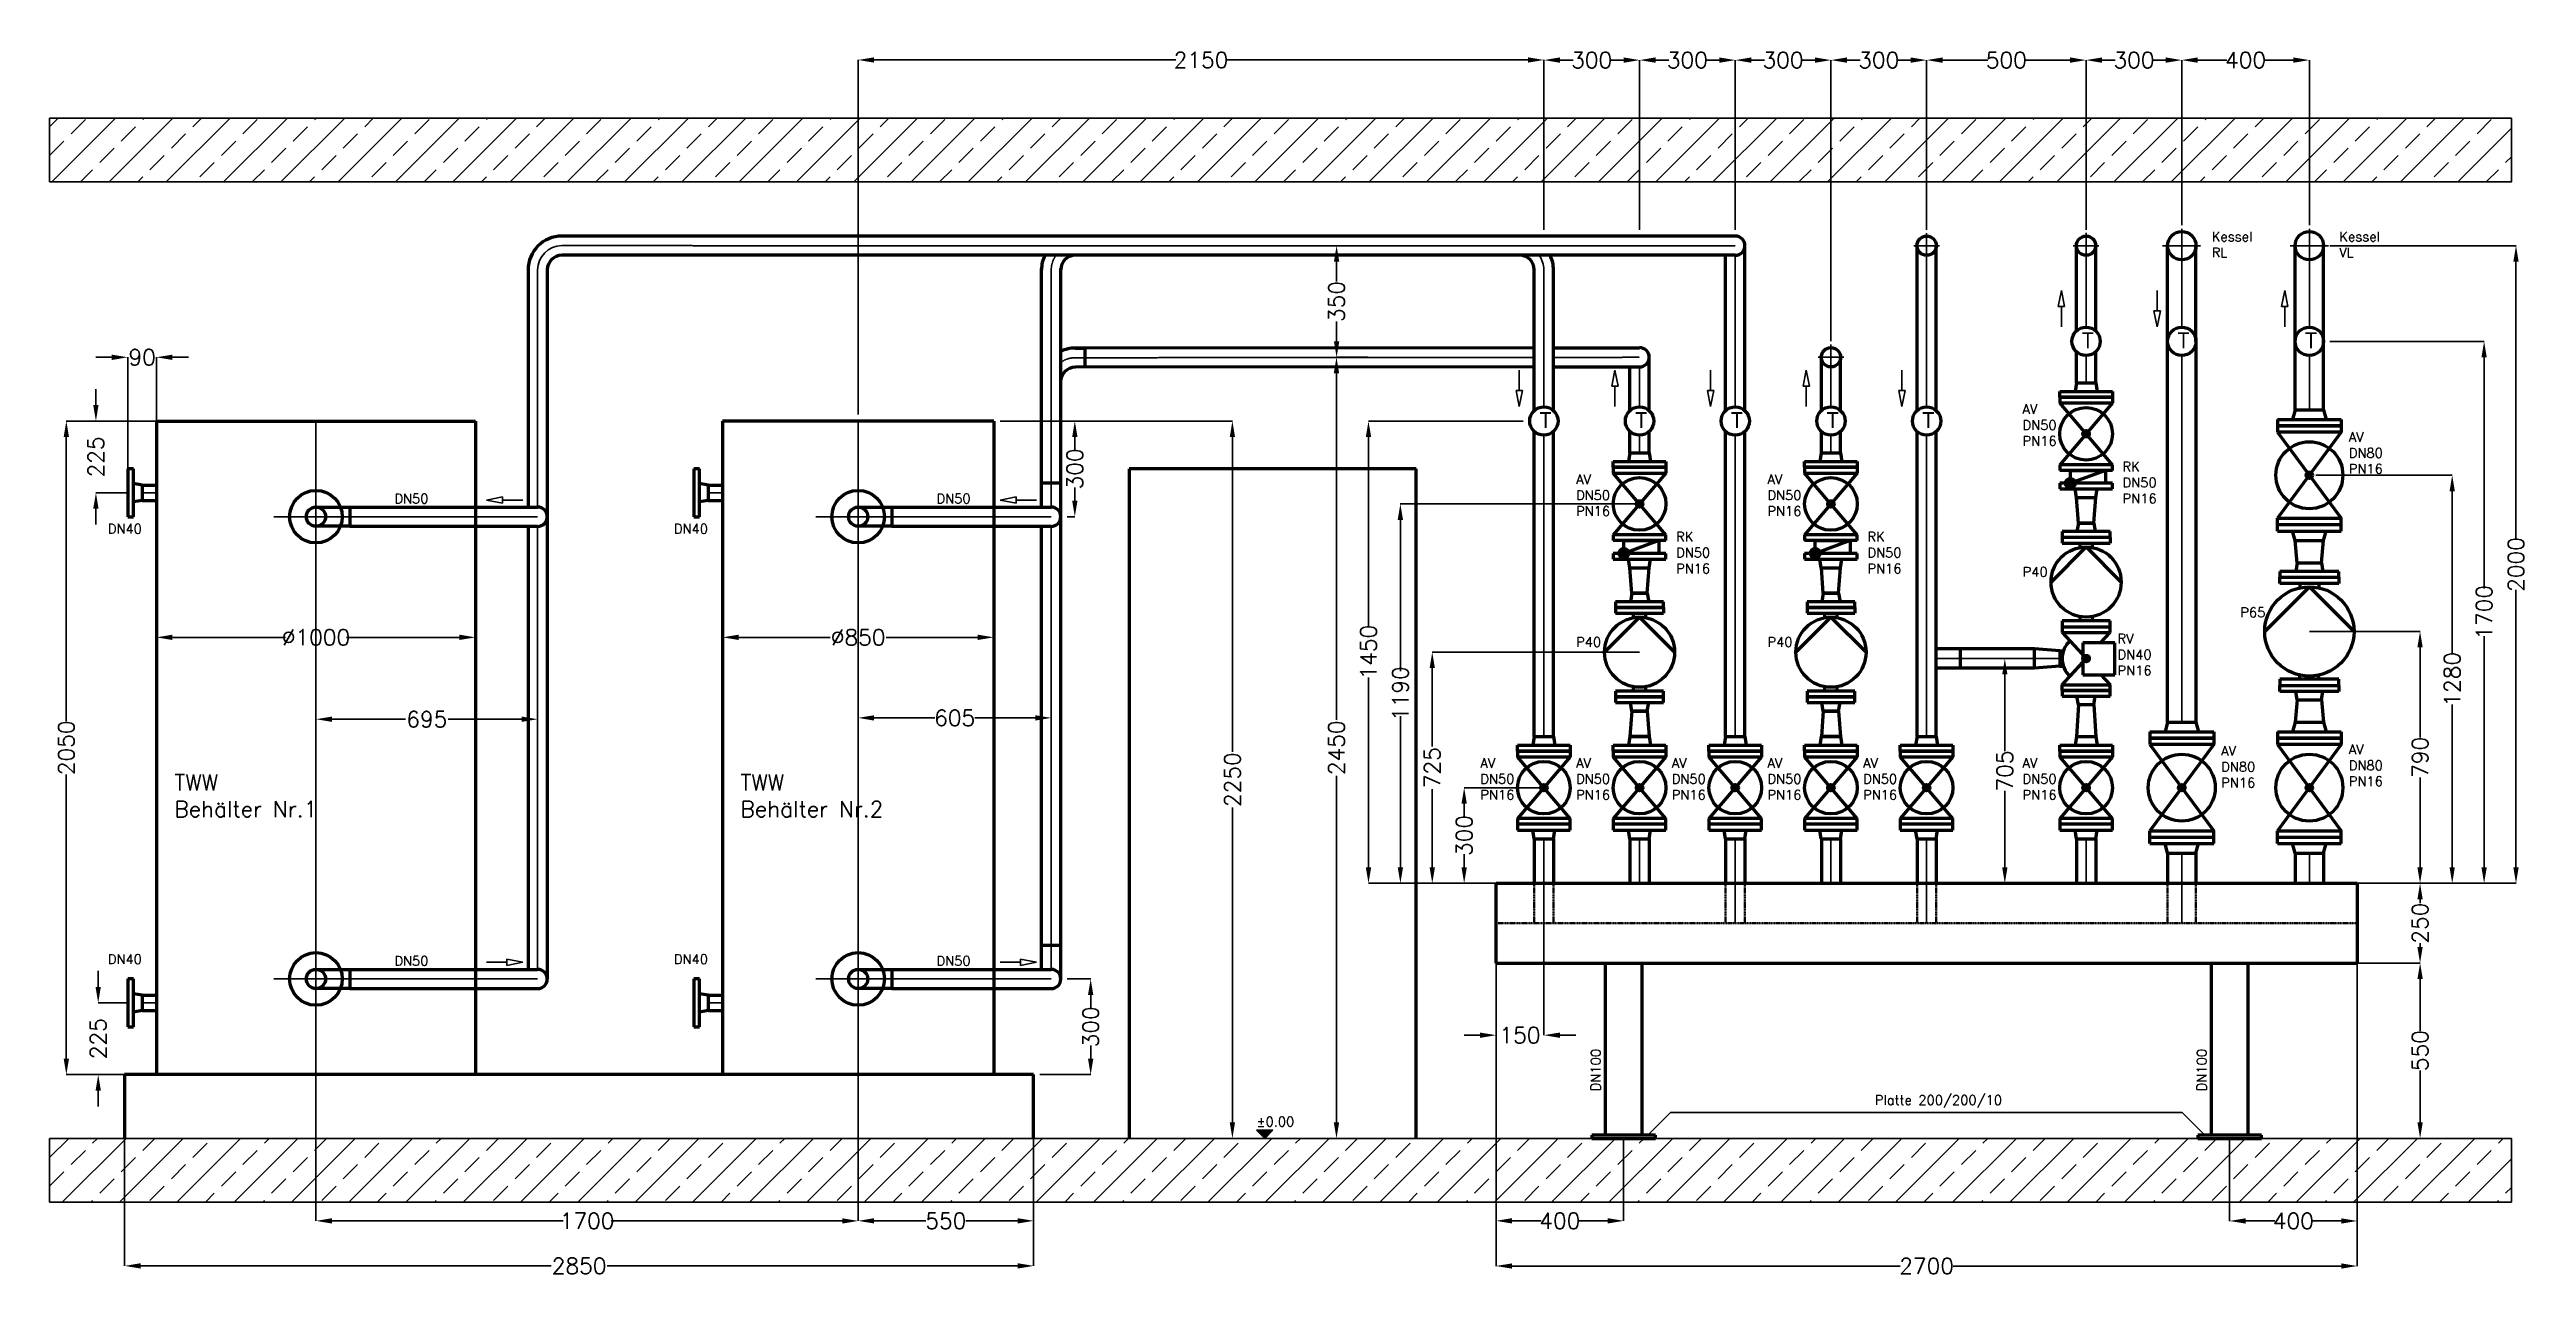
# Model space of a CAD drawing. Header units: millimetres. Extents: x 984 to 280474, y -69633 to 13043.
# Drawn here: x 272708 to 280474, y -69633 to -65785 of the extents above.
import ezdxf

# ---------------------------------------------------------------- set-up
doc = ezdxf.new("R2010")
doc.units = ezdxf.units.MM
doc.header["$LTSCALE"] = 0.05
doc.linetypes.add('MITTE', pattern=[50.8, 31.75, -6.35, 6.35, -6.35])
doc.linetypes.add('VERDECKT', pattern=[9.525, 6.35, -3.175])
doc.layers.get('0').update_dxf_attribs({"lineweight": 18})
for name, color, linetype, lineweight in [('Maßlinien_Schraffuren', 7, 'Continuous', 25), ('Mittellinien', 7, 'MITTE', 25), ('Sichtbare Kanten', 7, 'Continuous', 50), ('Verdeckte Kanten', 7, 'VERDECKT', 35)]:
    doc.layers.add(name, color=color, linetype=linetype, lineweight=lineweight)
doc.styles.add('Annotative', font='romans.shx')
doc.styles.add('RomanS', font='romans.shx')
doc.styles.get("Standard").update_dxf_attribs({"font": 'txt.shx'})
doc.dimstyles.get("Standard").update_dxf_attribs({"dimtxt": 0.18, "dimasz": 0.18, "dimexe": 0.18, "dimexo": 0.0625, "dimgap": 0.09, "dimtad": 0, "dimtih": 1, "dimtoh": 1, "dimdec": 4, "dimzin": 0, "dimdsep": 46, "dimtxsty": 'Standard', "dimcen": 0.09, "dimadec": 0, "dimazin": 0, "dimtfac": 1, "dimtdec": 4, "dimtofl": 0, "dimtmove": 0, "dimatfit": 3, "dimfxl": 1, "dimtolj": 1, "dimtzin": 0, "dimarcsym": 0})

msp = doc.modelspace()

# ---------------------------------------------------------------- texts
at = {"layer": 'Maßlinien_Schraffuren', "attachment_point": 1}
for s, width, insert, char_height, style in [('Kessel\\PRL', 169.129, (279487, -66356.5), 30, 'RomanS'), ('Kessel\\PVL', 169.129, (279887, -66356.5), 30, 'RomanS'), ('{\\fSegoe UI Light|b0|i0|c0|p34;T}', 40, (279080.3, -66672), 50, 'Annotative'), ('{\\fSegoe UI Light|b0|i0|c0|p34;T}', 40, (279380.3, -66672), 50, 'Annotative'), ('{\\fSegoe UI Light|b0|i0|c0|p34;T}', 40, (279780.3, -66672), 50, 'Annotative'), ('{\\fSegoe UI Light|b0|i0|c0|p34;T}', 40, (277380.3, -66922), 50, 'Annotative'), ('{\\fSegoe UI Light|b0|i0|c0|p34;T}', 40, (277680.3, -66922), 50, 'Annotative'), ('{\\fSegoe UI Light|b0|i0|c0|p34;T}', 40, (277980.3, -66922), 50, 'Annotative'), ('{\\fSegoe UI Light|b0|i0|c0|p34;T}', 40, (278280.3, -66922), 50, 'Annotative'), ('{\\fSegoe UI Light|b0|i0|c0|p34;T}', 40, (278580.3, -66922), 50, 'Annotative'), ('AV\\PDN50\\PPN16', 169.129, (278893.9, -66897.6), 30, 'RomanS'), ('AV\\PDN80\\PPN16', 169.129, (279916.8, -66985.1), 30, 'RomanS'), ('RK\\PDN50\\PPN16', 169.129, (279207.6, -67077.9), 30, 'RomanS'), ('AV\\PDN50\\PPN16', 169.129, (277493.9, -67117.6), 30, 'RomanS'), ('AV\\PDN50\\PPN16', 169.129, (278093.9, -67117.6), 30, 'RomanS'), ('DN50', 169.129, (273789, -67178.4), 30, 'RomanS'), ('DN50', 169.129, (275489, -67178.4), 30, 'RomanS'), ('DN40', 169.129, (272890.5, -67273), 30, 'RomanS'), ('DN40', 169.129, (274665.5, -67273), 30, 'RomanS'), ('RK\\PDN50\\PPN16', 169.129, (277807.6, -67297.9), 30, 'RomanS'), ('RK\\PDN50\\PPN16', 169.129, (278407.6, -67297.9), 30, 'RomanS'), ('P40', 169.129, (278894.2, -67408.2), 30, 'RomanS'), ('P65', 169.129, (279576.7, -67535.2), 30, 'RomanS'), ('P40', 169.129, (277494.2, -67628.2), 30, 'RomanS'), ('P40', 169.129, (278094.2, -67628.2), 30, 'RomanS'), ('RV\\PDN40\\PPN16', 169.129, (279191.8, -67617.6), 30, 'RomanS'), ('AV\\PDN50\\PPN16', 169.129, (277193.9, -68007.6), 30, 'RomanS'), ('AV\\PDN50\\PPN16', 169.129, (277493.9, -68007.6), 30, 'RomanS'), ('AV\\PDN50\\PPN16', 169.129, (277793.9, -68007.6), 30, 'RomanS'), ('AV\\PDN50\\PPN16', 169.129, (278093.9, -68007.6), 30, 'RomanS'), ('AV\\PDN50\\PPN16', 169.129, (278393.9, -68007.6), 30, 'RomanS'), ('AV\\PDN50\\PPN16', 169.129, (278893.9, -68007.6), 30, 'RomanS'), ('AV\\PDN80\\PPN16', 169.129, (279516.8, -67969.6), 30, 'RomanS'), ('AV\\PDN80\\PPN16', 169.129, (279916.8, -67965.1), 30, 'RomanS'), ('TWW\\PBehälter Nr.1', 515.726, (273099.3, -68058.9), 50, 'RomanS'), ('TWW\\PBehälter Nr.2', 515.726, (274874.3, -68058.9), 50, 'RomanS'), ('DN40', 169.129, (272890.5, -68623), 30, 'RomanS'), ('DN50', 169.129, (273789, -68628.4), 30, 'RomanS'), ('DN40', 169.129, (274665.5, -68623), 30, 'RomanS'), ('DN50', 169.129, (275489, -68628.4), 30, 'RomanS'), ('Platte 200/200/10', 567.081, (278431, -69064.8), 30, 'RomanS'), ('%%P0.00', 169.129, (276492.1, -69132.7), 30, 'RomanS')]:
    msp.add_mtext_dynamic_manual_height_columns(s, width=width, gutter_width=625, heights=[0], dxfattribs=dict(at, insert=insert, char_height=char_height, style=style))
at = {"layer": 'Maßlinien_Schraffuren', "char_height": 30, "attachment_point": 1, "rotation": 90, "style": 'RomanS'}
for insert in [(277540.5, -69052), (279440.5, -69052)]:
    msp.add_mtext_dynamic_manual_height_columns('DN100', width=178.497, gutter_width=625, heights=[0], dxfattribs=dict(at, insert=insert))

# ---------------------------------------------------------------- blocks, each defined once
blk = doc.blocks.new('Flansch DN50')
for p, q in [((82.5, 0), (-82.5, 0)), ((-82.5, 0), (-82.5, -18)), ((82.5, -18), (82.5, 0)), ((-82.5, -18), (82.5, -18)), ((-30.15, -45), (-34.56, -18)), ((-30.15, -45), (30.15, -45)), ((30.15, -45), (34.56, -18))]:
    blk.add_line(p, q)
blk = doc.blocks.new('Flansch DN 80')
for p, q in [((-100, -20), (-100, 0)), ((-100, 0), (100, 0)), ((100, -20), (100, 0)), ((-100, -20), (100, -20)), ((-44.45, -50), (-52.5, -20)), ((-44.45, -50), (44.45, -50)), ((44.45, -50), (52.5, -20))]:
    blk.add_line(p, q)
blk = doc.blocks.new('Absperrventil DN 50')
h = blk.add_hatch(color=256)
h.dxf.hatch_style = 1
edge = h.paths.add_edge_path()
edge.add_arc((0, 115), 10, 0, 360)
for p, q in [((-82.5, 230), (82.5, 230)), ((-82.5, 230), (-82.5, 212)), ((-82.5, 212), (82.5, 212)), ((82.5, 18), (-82.5, 212)), ((82.5, 212), (-82.5, 18)), ((82.5, 230), (82.5, 212)), ((82.5, 18), (-82.5, 18)), ((-82.5, 18), (-82.5, 0)), ((82.5, 0), (-82.5, 0)), ((82.5, 0), (82.5, 18))]:
    blk.add_line(p, q)
for radius in [82.5, 10]:
    blk.add_circle((0, 115), radius)
blk = doc.blocks.new('Pumpe DN40')
for p, q in [((-110, 140), (0, 250)), ((75, 280), (-75, 280)), ((-75, 280), (-75, 262)), ((-75, 262), (75, 262)), ((-20, 262), (-20, 248.2)), ((0, 250), (110, 140)), ((20, 248.2), (20, 262)), ((75, 280), (75, 262)), ((75, 18), (-75, 18)), ((-75, 18), (-75, 0)), ((-75, 0), (75, 0)), ((-20, 31.8), (-20, 18)), ((20, 18), (20, 31.8)), ((75, 0), (75, 18))]:
    blk.add_line(p, q)
blk.add_circle((0, 140), 110)
blk = doc.blocks.new('Rückschlagklappe DN50')
h = blk.add_hatch(color=256)
h.dxf.hatch_style = 1
edge = h.paths.add_edge_path()
edge.add_arc((-55, 0), 15, 0, 360)
for p, q in [((-55, 40), (55, 40)), ((-55, 0), (-55, 40)), ((55, 40), (-55, 0)), ((55, 0), (-55, 0)), ((55, 40), (55, 0))]:
    blk.add_line(p, q)
blk.add_circle((-55, 0), 15)
blk = doc.blocks.new('*D223')
at = {"layer": 'Defpoints', "color": 0, "transparency": 16777216}
for p in [(279393.1, -65818), (279393.1, -66335.7), (279793.1, -66335.7)]:
    blk.add_point(p, dxfattribs=at)
at = {"layer": 'Maßlinien_Schraffuren', "color": 0, "lineweight": -2, "transparency": 16777216}
for p, q in [((279393.1, -66335.6), (279393.1, -65817.8)), ((279443.1, -65818), (279534.7, -65818)), ((279743.1, -65818), (279651.6, -65818)), ((279793.1, -66335.6), (279793.1, -65817.8))]:
    blk.add_line(p, q, dxfattribs=at)
at = {"layer": 'Maßlinien_Schraffuren', "color": 0, "transparency": 16777216}
for points in [[(279443.1, -65809.6), (279443.1, -65826.3), (279393.1, -65818)], [(279743.1, -65809.6), (279743.1, -65826.3), (279793.1, -65818)]]:
    blk.add_solid(points, dxfattribs=at)
at = {"layer": 'Maßlinien_Schraffuren', "color": 0, "transparency": 16777216, "insert": (279593.1, -65818), "char_height": 50, "attachment_point": 5}
blk.add_mtext('\\A1;400', dxfattribs=at)
blk = doc.blocks.new('*D224')
at = {"layer": 'Defpoints', "color": 0, "transparency": 16777216}
for p in [(279093.1, -65818), (279093.1, -66350.2), (279393.1, -66335.7)]:
    blk.add_point(p, dxfattribs=at)
at = {"layer": 'Maßlinien_Schraffuren', "color": 0, "lineweight": -2, "transparency": 16777216}
for p, q in [((279093.1, -66350.1), (279093.1, -65817.8)), ((279143.1, -65818), (279184.7, -65818)), ((279343.1, -65818), (279301.6, -65818)), ((279393.1, -66335.6), (279393.1, -65817.8))]:
    blk.add_line(p, q, dxfattribs=at)
at = {"layer": 'Maßlinien_Schraffuren', "color": 0, "transparency": 16777216}
for points in [[(279143.1, -65809.6), (279143.1, -65826.3), (279093.1, -65818)], [(279343.1, -65809.6), (279343.1, -65826.3), (279393.1, -65818)]]:
    blk.add_solid(points, dxfattribs=at)
at = {"layer": 'Maßlinien_Schraffuren', "color": 0, "transparency": 16777216, "insert": (279243.1, -65818), "char_height": 50, "attachment_point": 5}
blk.add_mtext('\\A1;300', dxfattribs=at)
blk = doc.blocks.new('*D225')
at = {"layer": 'Defpoints', "color": 0, "transparency": 16777216}
for p in [(278593.1, -65818), (279093.1, -65850), (278593.1, -66350)]:
    blk.add_point(p, dxfattribs=at)
at = {"layer": 'Maßlinien_Schraffuren', "color": 0, "lineweight": -2, "transparency": 16777216}
for p, q in [((278593.1, -66349.9), (278593.1, -65817.8)), ((278643.1, -65818), (278784.7, -65818)), ((279043.1, -65818), (278901.6, -65818)), ((279093.1, -65849.9), (279093.1, -65817.8))]:
    blk.add_line(p, q, dxfattribs=at)
at = {"layer": 'Maßlinien_Schraffuren', "color": 0, "transparency": 16777216}
for points in [[(278643.1, -65809.6), (278643.1, -65826.3), (278593.1, -65818)], [(279043.1, -65809.6), (279043.1, -65826.3), (279093.1, -65818)]]:
    blk.add_solid(points, dxfattribs=at)
at = {"layer": 'Maßlinien_Schraffuren', "color": 0, "transparency": 16777216, "insert": (278843.1, -65818), "char_height": 50, "attachment_point": 5}
blk.add_mtext('\\A1;500', dxfattribs=at)
blk = doc.blocks.new('*D226')
at = {"layer": 'Defpoints', "color": 0, "transparency": 16777216}
for p in [(278293.1, -65818), (278593.1, -66350), (278293.1, -66700)]:
    blk.add_point(p, dxfattribs=at)
at = {"layer": 'Maßlinien_Schraffuren', "color": 0, "lineweight": -2, "transparency": 16777216}
for p, q in [((278293.1, -66699.9), (278293.1, -65817.8)), ((278343.1, -65818), (278384.7, -65818)), ((278543.1, -65818), (278501.6, -65818)), ((278593.1, -66349.9), (278593.1, -65817.8))]:
    blk.add_line(p, q, dxfattribs=at)
at = {"layer": 'Maßlinien_Schraffuren', "color": 0, "transparency": 16777216}
for points in [[(278343.1, -65809.6), (278343.1, -65826.3), (278293.1, -65818)], [(278543.1, -65809.6), (278543.1, -65826.3), (278593.1, -65818)]]:
    blk.add_solid(points, dxfattribs=at)
at = {"layer": 'Maßlinien_Schraffuren', "color": 0, "transparency": 16777216, "insert": (278443.1, -65818), "char_height": 50, "attachment_point": 5}
blk.add_mtext('\\A1;300', dxfattribs=at)
blk = doc.blocks.new('*D227')
at = {"layer": 'Defpoints', "color": 0, "transparency": 16777216}
for p in [(277993.1, -65818), (277993.1, -66350), (278293.1, -66700)]:
    blk.add_point(p, dxfattribs=at)
at = {"layer": 'Maßlinien_Schraffuren', "color": 0, "lineweight": -2, "transparency": 16777216}
for p, q in [((277993.1, -66349.9), (277993.1, -65817.8)), ((278043.1, -65818), (278084.7, -65818)), ((278243.1, -65818), (278201.6, -65818)), ((278293.1, -66699.9), (278293.1, -65817.8))]:
    blk.add_line(p, q, dxfattribs=at)
at = {"layer": 'Maßlinien_Schraffuren', "color": 0, "transparency": 16777216}
for points in [[(278043.1, -65809.6), (278043.1, -65826.3), (277993.1, -65818)], [(278243.1, -65809.6), (278243.1, -65826.3), (278293.1, -65818)]]:
    blk.add_solid(points, dxfattribs=at)
at = {"layer": 'Maßlinien_Schraffuren', "color": 0, "transparency": 16777216, "insert": (278143.1, -65818), "char_height": 50, "attachment_point": 5}
blk.add_mtext('\\A1;300', dxfattribs=at)
blk = doc.blocks.new('*D228')
at = {"layer": 'Defpoints', "color": 0, "transparency": 16777216}
for p in [(277693.1, -65818), (277693.1, -66350), (277993.1, -66350)]:
    blk.add_point(p, dxfattribs=at)
at = {"layer": 'Maßlinien_Schraffuren', "color": 0, "lineweight": -2, "transparency": 16777216}
for p, q in [((277693.1, -66349.9), (277693.1, -65817.8)), ((277743.1, -65818), (277784.7, -65818)), ((277943.1, -65818), (277901.6, -65818)), ((277993.1, -66349.9), (277993.1, -65817.8))]:
    blk.add_line(p, q, dxfattribs=at)
at = {"layer": 'Maßlinien_Schraffuren', "color": 0, "transparency": 16777216}
for points in [[(277743.1, -65809.6), (277743.1, -65826.3), (277693.1, -65818)], [(277943.1, -65809.6), (277943.1, -65826.3), (277993.1, -65818)]]:
    blk.add_solid(points, dxfattribs=at)
at = {"layer": 'Maßlinien_Schraffuren', "color": 0, "transparency": 16777216, "insert": (277843.1, -65818), "char_height": 50, "attachment_point": 5}
blk.add_mtext('\\A1;300', dxfattribs=at)
blk = doc.blocks.new('*D229')
at = {"layer": 'Defpoints', "color": 0, "transparency": 16777216}
for p in [(277393.1, -65818), (277393.1, -66350), (277693.1, -66350)]:
    blk.add_point(p, dxfattribs=at)
at = {"layer": 'Maßlinien_Schraffuren', "color": 0, "lineweight": -2, "transparency": 16777216}
for p, q in [((277393.1, -66349.9), (277393.1, -65817.8)), ((277443.1, -65818), (277484.7, -65818)), ((277643.1, -65818), (277601.6, -65818)), ((277693.1, -66349.9), (277693.1, -65817.8))]:
    blk.add_line(p, q, dxfattribs=at)
at = {"layer": 'Maßlinien_Schraffuren', "color": 0, "transparency": 16777216}
for points in [[(277443.1, -65809.6), (277443.1, -65826.3), (277393.1, -65818)], [(277643.1, -65809.6), (277643.1, -65826.3), (277693.1, -65818)]]:
    blk.add_solid(points, dxfattribs=at)
at = {"layer": 'Maßlinien_Schraffuren', "color": 0, "transparency": 16777216, "insert": (277543.1, -65818), "char_height": 50, "attachment_point": 5}
blk.add_mtext('\\A1;300', dxfattribs=at)
blk = doc.blocks.new('*D230')
at = {"layer": 'Defpoints', "color": 0, "transparency": 16777216}
for p in [(279943.1, -68400.1), (280140.2, -68400.1), (279943.1, -68650.1)]:
    blk.add_point(p, dxfattribs=at)
at = {"layer": 'Maßlinien_Schraffuren', "color": 0, "lineweight": -2, "transparency": 16777216}
for p, q in [((279943.2, -68400.1), (280140.4, -68400.1)), ((280140.2, -68450.1), (280140.2, -68462.6)), ((279943.2, -68650.1), (280140.4, -68650.1)), ((280140.2, -68600.1), (280140.2, -68587.7))]:
    blk.add_line(p, q, dxfattribs=at)
at = {"layer": 'Maßlinien_Schraffuren', "color": 0, "transparency": 16777216}
for points in [[(280131.9, -68450.1), (280148.5, -68450.1), (280140.2, -68400.1)], [(280131.9, -68600.1), (280148.5, -68600.1), (280140.2, -68650.1)]]:
    blk.add_solid(points, dxfattribs=at)
at = {"layer": 'Maßlinien_Schraffuren', "color": 0, "transparency": 16777216, "insert": (280140.2, -68525.1), "char_height": 50, "attachment_point": 5, "rotation": 90}
blk.add_mtext('\\A1;250', dxfattribs=at)
blk = doc.blocks.new('*D231')
at = {"layer": 'Defpoints', "color": 0, "transparency": 16777216}
for p in [(279793.1, -67610.1), (280140.2, -67610.1), (279943.1, -68400.1)]:
    blk.add_point(p, dxfattribs=at)
at = {"layer": 'Maßlinien_Schraffuren', "color": 0, "lineweight": -2, "transparency": 16777216}
for p, q in [((279793.2, -67610.1), (280140.4, -67610.1)), ((280140.2, -67660.1), (280140.2, -67942.6)), ((280140.2, -68350.1), (280140.2, -68067.7)), ((279943.2, -68400.1), (280140.4, -68400.1))]:
    blk.add_line(p, q, dxfattribs=at)
at = {"layer": 'Maßlinien_Schraffuren', "color": 0, "transparency": 16777216}
for points in [[(280131.9, -67660.1), (280148.5, -67660.1), (280140.2, -67610.1)], [(280131.9, -68350.1), (280148.5, -68350.1), (280140.2, -68400.1)]]:
    blk.add_solid(points, dxfattribs=at)
at = {"layer": 'Maßlinien_Schraffuren', "color": 0, "transparency": 16777216, "insert": (280140.2, -68005.1), "char_height": 50, "attachment_point": 5, "rotation": 90}
blk.add_mtext('\\A1;790', dxfattribs=at)
blk = doc.blocks.new('*D232')
at = {"layer": 'Defpoints', "color": 0, "transparency": 16777216}
for p in [(279813.1, -67120.1), (280241, -67120.1), (280140.2, -68400.1)]:
    blk.add_point(p, dxfattribs=at)
at = {"layer": 'Maßlinien_Schraffuren', "color": 0, "lineweight": -2, "transparency": 16777216}
for p, q in [((279813.2, -67120.1), (280241.2, -67120.1)), ((280241, -67170.1), (280241, -67680.9)), ((280241, -68350.1), (280241, -67839.4)), ((280140.2, -68400.1), (280241.2, -68400.1))]:
    blk.add_line(p, q, dxfattribs=at)
at = {"layer": 'Maßlinien_Schraffuren', "color": 0, "transparency": 16777216}
for points in [[(280232.7, -67170.1), (280249.3, -67170.1), (280241, -67120.1)], [(280232.7, -68350.1), (280249.3, -68350.1), (280241, -68400.1)]]:
    blk.add_solid(points, dxfattribs=at)
at = {"layer": 'Maßlinien_Schraffuren', "color": 0, "transparency": 16777216, "insert": (280241, -67760.1), "char_height": 50, "attachment_point": 5, "rotation": 90}
blk.add_mtext('\\A1;1280', dxfattribs=at)
blk = doc.blocks.new('*D233')
at = {"layer": 'Defpoints', "color": 0, "transparency": 16777216}
for p in [(279857.6, -66700.1), (280341, -66700.1), (279943.1, -68400.1)]:
    blk.add_point(p, dxfattribs=at)
at = {"layer": 'Maßlinien_Schraffuren', "color": 0, "lineweight": -2, "transparency": 16777216}
for p, q in [((279857.6, -66700.1), (280341.2, -66700.1)), ((280341, -66750.1), (280341, -67475.1)), ((280341, -68350.1), (280341, -67625.2)), ((279943.2, -68400.1), (280341.2, -68400.1))]:
    blk.add_line(p, q, dxfattribs=at)
at = {"layer": 'Maßlinien_Schraffuren', "color": 0, "transparency": 16777216}
for points in [[(280332.7, -66750.1), (280349.3, -66750.1), (280341, -66700.1)], [(280332.7, -68350.1), (280349.3, -68350.1), (280341, -68400.1)]]:
    blk.add_solid(points, dxfattribs=at)
at = {"layer": 'Maßlinien_Schraffuren', "color": 0, "transparency": 16777216, "insert": (280341, -67550.1), "char_height": 50, "attachment_point": 5, "rotation": 90}
blk.add_mtext('\\A1;1700', dxfattribs=at)
blk = doc.blocks.new('*D234')
at = {"layer": 'Defpoints', "color": 0, "transparency": 16777216}
for p in [(279857.6, -66400.1), (280441, -66400.1), (279943.1, -68400.1)]:
    blk.add_point(p, dxfattribs=at)
at = {"layer": 'Maßlinien_Schraffuren', "color": 0, "lineweight": -2, "transparency": 16777216}
for p, q in [((279857.6, -66400.1), (280441.2, -66400.1)), ((280441, -66450.1), (280441, -67320.9)), ((280441, -68350.1), (280441, -67479.4)), ((279943.2, -68400.1), (280441.2, -68400.1))]:
    blk.add_line(p, q, dxfattribs=at)
at = {"layer": 'Maßlinien_Schraffuren', "color": 0, "transparency": 16777216}
for points in [[(280432.7, -66450.1), (280449.3, -66450.1), (280441, -66400.1)], [(280432.7, -68350.1), (280449.3, -68350.1), (280441, -68400.1)]]:
    blk.add_solid(points, dxfattribs=at)
at = {"layer": 'Maßlinien_Schraffuren', "color": 0, "transparency": 16777216, "insert": (280441, -67400.1), "char_height": 50, "attachment_point": 5, "rotation": 90}
blk.add_mtext('\\A1;2000', dxfattribs=at)
blk = doc.blocks.new('*D235')
at = {"layer": 'Defpoints', "color": 0, "transparency": 16777216}
for p in [(278793.5, -67695.1), (278838.3, -67695.1), (278793.5, -68400.1)]:
    blk.add_point(p, dxfattribs=at)
at = {"layer": 'Maßlinien_Schraffuren', "color": 0, "lineweight": -2, "transparency": 16777216}
for p, q in [((278793.6, -67695.1), (278838.5, -67695.1)), ((278838.3, -67745.1), (278838.3, -67985.1)), ((278838.3, -68350.1), (278838.3, -68110.2)), ((278793.6, -68400.1), (278838.5, -68400.1))]:
    blk.add_line(p, q, dxfattribs=at)
at = {"layer": 'Maßlinien_Schraffuren', "color": 0, "transparency": 16777216}
for points in [[(278830, -67745.1), (278846.6, -67745.1), (278838.3, -67695.1)], [(278830, -68350.1), (278846.6, -68350.1), (278838.3, -68400.1)]]:
    blk.add_solid(points, dxfattribs=at)
at = {"layer": 'Maßlinien_Schraffuren', "color": 0, "transparency": 16777216, "insert": (278838.3, -68047.6), "char_height": 50, "attachment_point": 5, "rotation": 90}
blk.add_mtext('\\A1;705', dxfattribs=at)
blk = doc.blocks.new('*D236')
at = {"layer": 'Defpoints', "color": 0, "transparency": 16777216}
for p in [(279943.1, -68650.1), (279543.1, -69200.1), (279943.1, -69459.2)]:
    blk.add_point(p, dxfattribs=at)
at = {"layer": 'Maßlinien_Schraffuren', "color": 0, "lineweight": -2, "transparency": 16777216}
for p, q in [((279943.1, -68650.2), (279943.1, -69459.4)), ((279543.1, -69200.2), (279543.1, -69459.4)), ((279593.1, -69459.2), (279684.7, -69459.2)), ((279893.1, -69459.2), (279801.6, -69459.2))]:
    blk.add_line(p, q, dxfattribs=at)
at = {"layer": 'Maßlinien_Schraffuren', "color": 0, "transparency": 16777216}
for points in [[(279593.1, -69450.9), (279593.1, -69467.5), (279543.1, -69459.2)], [(279893.1, -69450.9), (279893.1, -69467.5), (279943.1, -69459.2)]]:
    blk.add_solid(points, dxfattribs=at)
at = {"layer": 'Maßlinien_Schraffuren', "color": 0, "transparency": 16777216, "insert": (279743.1, -69459.2), "char_height": 50, "attachment_point": 5}
blk.add_mtext('\\A1;400', dxfattribs=at)
blk = doc.blocks.new('*D237')
at = {"layer": 'Defpoints', "color": 0, "transparency": 16777216}
for p in [(279943.1, -68650.1), (279759.2, -69200.1), (280140.4, -69200.1)]:
    blk.add_point(p, dxfattribs=at)
at = {"layer": 'Maßlinien_Schraffuren', "color": 0, "lineweight": -2, "transparency": 16777216}
for p, q in [((279943.2, -68650.1), (280140.5, -68650.1)), ((280140.4, -68700.1), (280140.4, -68862.6)), ((280140.4, -69150.1), (280140.4, -68987.7)), ((279759.3, -69200.1), (280140.5, -69200.1))]:
    blk.add_line(p, q, dxfattribs=at)
at = {"layer": 'Maßlinien_Schraffuren', "color": 0, "transparency": 16777216}
for points in [[(280132, -68700.1), (280148.7, -68700.1), (280140.4, -68650.1)], [(280132, -69150.1), (280148.7, -69150.1), (280140.4, -69200.1)]]:
    blk.add_solid(points, dxfattribs=at)
at = {"layer": 'Maßlinien_Schraffuren', "color": 0, "transparency": 16777216, "insert": (280140.4, -68925.1), "char_height": 50, "attachment_point": 5, "rotation": 90}
blk.add_mtext('\\A1;550', dxfattribs=at)
blk = doc.blocks.new('*D238')
at = {"layer": 'Defpoints', "color": 0, "transparency": 16777216}
for p in [(277243.1, -68650.1), (279943.1, -69200.1), (277243.1, -69600.5)]:
    blk.add_point(p, dxfattribs=at)
at = {"layer": 'Maßlinien_Schraffuren', "color": 0, "lineweight": -2, "transparency": 16777216}
for p, q in [((277243.1, -68650.2), (277243.1, -69600.7)), ((279943.1, -69200.2), (279943.1, -69600.7)), ((277293.1, -69600.5), (278509.7, -69600.5)), ((279893.1, -69600.5), (278676.6, -69600.5))]:
    blk.add_line(p, q, dxfattribs=at)
at = {"layer": 'Maßlinien_Schraffuren', "color": 0, "transparency": 16777216}
for points in [[(277293.1, -69592.2), (277293.1, -69608.9), (277243.1, -69600.5)], [(279893.1, -69592.2), (279893.1, -69608.9), (279943.1, -69600.5)]]:
    blk.add_solid(points, dxfattribs=at)
at = {"layer": 'Maßlinien_Schraffuren', "color": 0, "transparency": 16777216, "insert": (278593.1, -69600.5), "char_height": 50, "attachment_point": 5}
blk.add_mtext('\\A1;2700', dxfattribs=at)
blk = doc.blocks.new('*D239')
at = {"layer": 'Defpoints', "color": 0, "transparency": 16777216}
for p in [(277243.1, -69208.6), (277643.1, -69200.1), (277243.1, -69458.8)]:
    blk.add_point(p, dxfattribs=at)
at = {"layer": 'Maßlinien_Schraffuren', "color": 0, "lineweight": -2, "transparency": 16777216}
for p, q in [((277243.1, -69208.7), (277243.1, -69459)), ((277643.1, -69200.2), (277643.1, -69459)), ((277293.1, -69458.8), (277384.7, -69458.8)), ((277593.1, -69458.8), (277501.6, -69458.8))]:
    blk.add_line(p, q, dxfattribs=at)
at = {"layer": 'Maßlinien_Schraffuren', "color": 0, "transparency": 16777216}
for points in [[(277293.1, -69450.5), (277293.1, -69467.1), (277243.1, -69458.8)], [(277593.1, -69450.5), (277593.1, -69467.1), (277643.1, -69458.8)]]:
    blk.add_solid(points, dxfattribs=at)
at = {"layer": 'Maßlinien_Schraffuren', "color": 0, "transparency": 16777216, "insert": (277443.1, -69458.8), "char_height": 50, "attachment_point": 5}
blk.add_mtext('\\A1;400', dxfattribs=at)
blk = doc.blocks.new('*D240')
at = {"layer": 'Defpoints', "color": 0, "transparency": 16777216}
for p in [(277393.1, -68525.1), (277243.1, -68876.5), (277243.1, -69208.6)]:
    blk.add_point(p, dxfattribs=at)
at = {"layer": 'Maßlinien_Schraffuren', "color": 0, "lineweight": -2, "transparency": 16777216}
for p, q in [((277393.1, -68525.2), (277393.1, -68876.7)), ((277193.1, -68876.5), (277143.1, -68876.5)), ((277243.1, -69208.6), (277243.1, -68876.4)), ((277443.1, -68876.5), (277493.1, -68876.5))]:
    blk.add_line(p, q, dxfattribs=at)
at = {"layer": 'Maßlinien_Schraffuren', "color": 0, "transparency": 16777216}
for points in [[(277193.1, -68868.2), (277193.1, -68884.9), (277243.1, -68876.5)], [(277443.1, -68868.2), (277443.1, -68884.9), (277393.1, -68876.5)]]:
    blk.add_solid(points, dxfattribs=at)
at = {"layer": 'Maßlinien_Schraffuren', "color": 0, "transparency": 16777216, "insert": (277318.1, -68876.5), "char_height": 50, "attachment_point": 5}
blk.add_mtext('\\A1;150', dxfattribs=at)
blk = doc.blocks.new('*D241')
at = {"layer": 'Defpoints', "color": 0, "transparency": 16777216}
for p in [(277143.1, -68100.1), (277393.1, -68100.1), (277143.1, -68400.1)]:
    blk.add_point(p, dxfattribs=at)
at = {"layer": 'Maßlinien_Schraffuren', "color": 0, "lineweight": -2, "transparency": 16777216}
for p, q in [((277393.1, -68100.1), (277143, -68100.1)), ((277143.1, -68150.1), (277143.1, -68191.7)), ((277143.1, -68350.1), (277143.1, -68308.6)), ((277143.1, -68400.1), (277143, -68400.1))]:
    blk.add_line(p, q, dxfattribs=at)
at = {"layer": 'Maßlinien_Schraffuren', "color": 0, "transparency": 16777216}
for points in [[(277134.8, -68150.1), (277151.5, -68150.1), (277143.1, -68100.1)], [(277134.8, -68350.1), (277151.5, -68350.1), (277143.1, -68400.1)]]:
    blk.add_solid(points, dxfattribs=at)
at = {"layer": 'Maßlinien_Schraffuren', "color": 0, "transparency": 16777216, "insert": (277143.1, -68250.1), "char_height": 50, "attachment_point": 5, "rotation": 90}
blk.add_mtext('\\A1;300', dxfattribs=at)
blk = doc.blocks.new('*D242')
at = {"layer": 'Defpoints', "color": 0, "transparency": 16777216}
for p in [(277043.1, -67675.1), (277693.1, -67675.1), (277243.1, -68400.1)]:
    blk.add_point(p, dxfattribs=at)
at = {"layer": 'Maßlinien_Schraffuren', "color": 0, "lineweight": -2, "transparency": 16777216}
for p, q in [((277693.1, -67675.1), (277043, -67675.1)), ((277043.1, -67725.1), (277043.1, -67970.9)), ((277043.1, -68350.1), (277043.1, -68104.4)), ((277243.1, -68400.1), (277043, -68400.1))]:
    blk.add_line(p, q, dxfattribs=at)
at = {"layer": 'Maßlinien_Schraffuren', "color": 0, "transparency": 16777216}
for points in [[(277034.8, -67725.1), (277051.5, -67725.1), (277043.1, -67675.1)], [(277034.8, -68350.1), (277051.5, -68350.1), (277043.1, -68400.1)]]:
    blk.add_solid(points, dxfattribs=at)
at = {"layer": 'Maßlinien_Schraffuren', "color": 0, "transparency": 16777216, "insert": (277043.1, -68037.6), "char_height": 50, "attachment_point": 5, "rotation": 90}
blk.add_mtext('\\A1;725', dxfattribs=at)
blk = doc.blocks.new('*D243')
at = {"layer": 'Defpoints', "color": 0, "transparency": 16777216}
for p in [(276943.1, -67210.1), (277693.1, -67210.1), (277243.1, -68400.1)]:
    blk.add_point(p, dxfattribs=at)
at = {"layer": 'Maßlinien_Schraffuren', "color": 0, "lineweight": -2, "transparency": 16777216}
for p, q in [((277693.1, -67210.1), (276943, -67210.1)), ((276943.1, -67260.1), (276943.1, -67734.2)), ((276943.1, -68350.1), (276943.1, -67876.1)), ((277243.1, -68400.1), (276943, -68400.1))]:
    blk.add_line(p, q, dxfattribs=at)
at = {"layer": 'Maßlinien_Schraffuren', "color": 0, "transparency": 16777216}
for points in [[(276934.8, -67260.1), (276951.5, -67260.1), (276943.1, -67210.1)], [(276934.8, -68350.1), (276951.5, -68350.1), (276943.1, -68400.1)]]:
    blk.add_solid(points, dxfattribs=at)
at = {"layer": 'Maßlinien_Schraffuren', "color": 0, "transparency": 16777216, "insert": (276943.1, -67805.1), "char_height": 50, "attachment_point": 5, "rotation": 90}
blk.add_mtext('\\A1;1190', dxfattribs=at)
blk = doc.blocks.new('*D244')
at = {"layer": 'Defpoints', "color": 0, "transparency": 16777216}
for p in [(276843.1, -66950.1), (277328.7, -66950.1), (277243.1, -68400.1)]:
    blk.add_point(p, dxfattribs=at)
at = {"layer": 'Maßlinien_Schraffuren', "color": 0, "lineweight": -2, "transparency": 16777216}
for p, q in [((277328.6, -66950.1), (276843, -66950.1)), ((276843.1, -67000.1), (276843.1, -67595.9)), ((276843.1, -68350.1), (276843.1, -67754.4)), ((277243.1, -68400.1), (276843, -68400.1))]:
    blk.add_line(p, q, dxfattribs=at)
at = {"layer": 'Maßlinien_Schraffuren', "color": 0, "transparency": 16777216}
for points in [[(276834.8, -67000.1), (276851.5, -67000.1), (276843.1, -66950.1)], [(276834.8, -68350.1), (276851.5, -68350.1), (276843.1, -68400.1)]]:
    blk.add_solid(points, dxfattribs=at)
at = {"layer": 'Maßlinien_Schraffuren', "color": 0, "transparency": 16777216, "insert": (276843.1, -67675.1), "char_height": 50, "attachment_point": 5, "rotation": 90}
blk.add_mtext('\\A1;1450', dxfattribs=at)
blk = doc.blocks.new('*D245')
at = {"layer": 'Defpoints', "color": 0, "transparency": 16777216}
for p in [(276861.4, -66400.1), (276743.3, -66750.2), (276840.6, -66750.2)]:
    blk.add_point(p, dxfattribs=at)
at = {"layer": 'Maßlinien_Schraffuren', "color": 0, "lineweight": -2, "transparency": 16777216}
for p, q in [((276861.4, -66400.1), (276743.1, -66400.1)), ((276743.3, -66450.1), (276743.3, -66512.5)), ((276743.3, -66700.2), (276743.3, -66637.7)), ((276840.6, -66750.2), (276743.1, -66750.2))]:
    blk.add_line(p, q, dxfattribs=at)
at = {"layer": 'Maßlinien_Schraffuren', "color": 0, "transparency": 16777216}
for points in [[(276734.9, -66450.1), (276751.6, -66450.1), (276743.3, -66400.1)], [(276734.9, -66700.2), (276751.6, -66700.2), (276743.3, -66750.2)]]:
    blk.add_solid(points, dxfattribs=at)
at = {"layer": 'Maßlinien_Schraffuren', "color": 0, "transparency": 16777216, "insert": (276743.3, -66575.1), "char_height": 50, "attachment_point": 5, "rotation": 90}
blk.add_mtext('\\A1;350', dxfattribs=at)
blk = doc.blocks.new('*D246')
at = {"layer": 'Defpoints', "color": 0, "transparency": 16777216}
for p in [(276840.6, -66750.2), (276742.8, -69200.1), (277048.9, -69200.1)]:
    blk.add_point(p, dxfattribs=at)
at = {"layer": 'Maßlinien_Schraffuren', "color": 0, "lineweight": -2, "transparency": 16777216}
for p, q in [((276840.6, -66750.2), (276742.6, -66750.2)), ((276742.8, -66800.2), (276742.8, -67887.6)), ((276742.8, -69150.1), (276742.8, -68062.7)), ((277048.8, -69200.1), (276742.6, -69200.1))]:
    blk.add_line(p, q, dxfattribs=at)
at = {"layer": 'Maßlinien_Schraffuren', "color": 0, "transparency": 16777216}
for points in [[(276734.4, -66800.2), (276751.1, -66800.2), (276742.8, -66750.2)], [(276734.4, -69150.1), (276751.1, -69150.1), (276742.8, -69200.1)]]:
    blk.add_solid(points, dxfattribs=at)
at = {"layer": 'Maßlinien_Schraffuren', "color": 0, "transparency": 16777216, "insert": (276742.8, -67975.1), "char_height": 50, "attachment_point": 5, "rotation": 90}
blk.add_mtext('\\A1;2450', dxfattribs=at)
blk = doc.blocks.new('*D247')
at = {"layer": 'Defpoints', "color": 0, "transparency": 16777216}
for p in [(275688.1, -66950.1), (275898.6, -67250.2), (275922.4, -67250.2)]:
    blk.add_point(p, dxfattribs=at)
at = {"layer": 'Maßlinien_Schraffuren', "color": 0, "lineweight": -2, "transparency": 16777216}
for p, q in [((275688.2, -66950.1), (275922.6, -66950.1)), ((275922.4, -67000.1), (275922.4, -67041.8)), ((275922.4, -67200.2), (275922.4, -67158.6)), ((275898.6, -67250.2), (275922.6, -67250.2))]:
    blk.add_line(p, q, dxfattribs=at)
at = {"layer": 'Maßlinien_Schraffuren', "color": 0, "transparency": 16777216}
for points in [[(275914.1, -67000.1), (275930.8, -67000.1), (275922.4, -66950.1)], [(275914.1, -67200.2), (275930.8, -67200.2), (275922.4, -67250.2)]]:
    blk.add_solid(points, dxfattribs=at)
at = {"layer": 'Maßlinien_Schraffuren', "color": 0, "transparency": 16777216, "insert": (275922.4, -67100.2), "char_height": 50, "attachment_point": 5, "rotation": 90}
blk.add_mtext('\\A1;300', dxfattribs=at)
blk = doc.blocks.new('*D248')
at = {"layer": 'Defpoints', "color": 0, "transparency": 16777216}
for p in [(275922.4, -66950.1), (276376.8, -69200.1), (276416.5, -69200.1)]:
    blk.add_point(p, dxfattribs=at)
at = {"layer": 'Maßlinien_Schraffuren', "color": 0, "lineweight": -2, "transparency": 16777216}
for p, q in [((275922.5, -66950.1), (276416.7, -66950.1)), ((276416.5, -67000.1), (276416.5, -67987.6)), ((276416.5, -69150.1), (276416.5, -68162.7)), ((276376.8, -69200.1), (276416.7, -69200.1))]:
    blk.add_line(p, q, dxfattribs=at)
at = {"layer": 'Maßlinien_Schraffuren', "color": 0, "transparency": 16777216}
for points in [[(276408.2, -67000.1), (276424.8, -67000.1), (276416.5, -66950.1)], [(276408.2, -69150.1), (276424.8, -69150.1), (276416.5, -69200.1)]]:
    blk.add_solid(points, dxfattribs=at)
at = {"layer": 'Maßlinien_Schraffuren', "color": 0, "transparency": 16777216, "insert": (276416.5, -68075.1), "char_height": 50, "attachment_point": 5, "rotation": 90}
blk.add_mtext('\\A1;2250', dxfattribs=at)
blk = doc.blocks.new('*D249')
at = {"layer": 'Defpoints', "color": 0, "transparency": 16777216}
for p in [(275898.6, -68700.2), (275813.1, -69000.1), (275972.1, -69000.1)]:
    blk.add_point(p, dxfattribs=at)
at = {"layer": 'Maßlinien_Schraffuren', "color": 0, "lineweight": -2, "transparency": 16777216}
for p, q in [((275898.6, -68700.2), (275972.2, -68700.2)), ((275972.1, -68750.2), (275972.1, -68791.7)), ((275972.1, -68950.1), (275972.1, -68908.6)), ((275813.2, -69000.1), (275972.2, -69000.1))]:
    blk.add_line(p, q, dxfattribs=at)
at = {"layer": 'Maßlinien_Schraffuren', "color": 0, "transparency": 16777216}
for points in [[(275963.7, -68750.2), (275980.4, -68750.2), (275972.1, -68700.2)], [(275963.7, -68950.1), (275980.4, -68950.1), (275972.1, -69000.1)]]:
    blk.add_solid(points, dxfattribs=at)
at = {"layer": 'Maßlinien_Schraffuren', "color": 0, "transparency": 16777216, "insert": (275972.1, -68850.2), "char_height": 50, "attachment_point": 5, "rotation": 90}
blk.add_mtext('\\A1;300', dxfattribs=at)
blk = doc.blocks.new('*D250')
at = {"layer": 'Defpoints', "color": 0, "transparency": 16777216}
for p in [(275243.1, -67840.8), (275848.6, -67840.9), (275848.6, -67881.2)]:
    blk.add_point(p, dxfattribs=at)
at = {"layer": 'Maßlinien_Schraffuren', "color": 0, "lineweight": -2, "transparency": 16777216}
for p, q in [((275243.1, -67840.9), (275243.1, -67881.4)), ((275848.6, -67841), (275848.6, -67881.4)), ((275293.1, -67881.2), (275483.3, -67881.2)), ((275798.6, -67881.2), (275608.4, -67881.2))]:
    blk.add_line(p, q, dxfattribs=at)
at = {"layer": 'Maßlinien_Schraffuren', "color": 0, "transparency": 16777216}
for points in [[(275293.1, -67872.9), (275293.1, -67889.6), (275243.1, -67881.2)], [(275798.6, -67872.9), (275798.6, -67889.6), (275848.6, -67881.2)]]:
    blk.add_solid(points, dxfattribs=at)
at = {"layer": 'Maßlinien_Schraffuren', "color": 0, "transparency": 16777216, "insert": (275545.9, -67881.2), "char_height": 50, "attachment_point": 5}
blk.add_mtext('\\A1;605', dxfattribs=at)
blk = doc.blocks.new('*D251')
at = {"layer": 'Defpoints', "color": 0, "transparency": 16777216}
for p in [(274818.1, -67606), (275668.1, -67606), (275668.1, -67628.6)]:
    blk.add_point(p, dxfattribs=at)
at = {"layer": 'Maßlinien_Schraffuren', "color": 0, "lineweight": -2, "transparency": 16777216}
for p, q in [((274818.1, -67606.1), (274818.1, -67628.8)), ((274868.1, -67628.6), (275155.5, -67628.6)), ((275618.1, -67628.6), (275330.7, -67628.6)), ((275668.1, -67606.1), (275668.1, -67628.8))]:
    blk.add_line(p, q, dxfattribs=at)
at = {"layer": 'Maßlinien_Schraffuren', "color": 0, "transparency": 16777216}
for points in [[(274868.1, -67620.3), (274868.1, -67636.9), (274818.1, -67628.6)], [(275618.1, -67620.3), (275618.1, -67636.9), (275668.1, -67628.6)]]:
    blk.add_solid(points, dxfattribs=at)
at = {"layer": 'Maßlinien_Schraffuren', "color": 0, "transparency": 16777216, "insert": (275243.1, -67628.6), "char_height": 50, "attachment_point": 5}
blk.add_mtext('\\A1;%%C850', dxfattribs=at)
blk = doc.blocks.new('*D252')
at = {"layer": 'Defpoints', "color": 0, "transparency": 16777216}
for p in [(275243.1, -69000.1), (275793.1, -69200.1), (275243.1, -69458.8)]:
    blk.add_point(p, dxfattribs=at)
at = {"layer": 'Maßlinien_Schraffuren', "color": 0, "lineweight": -2, "transparency": 16777216}
for p, q in [((275243.1, -69000.2), (275243.1, -69459)), ((275793.1, -69200.2), (275793.1, -69459)), ((275293.1, -69458.8), (275455.5, -69458.8)), ((275743.1, -69458.8), (275580.7, -69458.8))]:
    blk.add_line(p, q, dxfattribs=at)
at = {"layer": 'Maßlinien_Schraffuren', "color": 0, "transparency": 16777216}
for points in [[(275293.1, -69450.5), (275293.1, -69467.1), (275243.1, -69458.8)], [(275743.1, -69450.5), (275743.1, -69467.1), (275793.1, -69458.8)]]:
    blk.add_solid(points, dxfattribs=at)
at = {"layer": 'Maßlinien_Schraffuren', "color": 0, "transparency": 16777216, "insert": (275518.1, -69458.8), "char_height": 50, "attachment_point": 5}
blk.add_mtext('\\A1;550', dxfattribs=at)
blk = doc.blocks.new('*D253')
at = {"layer": 'Defpoints', "color": 0, "transparency": 16777216}
for p in [(272943.1, -69200.1), (275793.1, -69200.1), (272943.1, -69600.1)]:
    blk.add_point(p, dxfattribs=at)
at = {"layer": 'Maßlinien_Schraffuren', "color": 0, "lineweight": -2, "transparency": 16777216}
for p, q in [((272943.1, -69200.2), (272943.1, -69600.3)), ((275793.1, -69200.2), (275793.1, -69600.3)), ((272993.1, -69600.1), (274280.5, -69600.1)), ((275743.1, -69600.1), (274455.7, -69600.1))]:
    blk.add_line(p, q, dxfattribs=at)
at = {"layer": 'Maßlinien_Schraffuren', "color": 0, "transparency": 16777216}
for points in [[(272993.1, -69591.8), (272993.1, -69608.5), (272943.1, -69600.1)], [(275743.1, -69591.8), (275743.1, -69608.5), (275793.1, -69600.1)]]:
    blk.add_solid(points, dxfattribs=at)
at = {"layer": 'Maßlinien_Schraffuren', "color": 0, "transparency": 16777216, "insert": (274368.1, -69600.1), "char_height": 50, "attachment_point": 5}
blk.add_mtext('\\A1;2850', dxfattribs=at)
blk = doc.blocks.new('*D255')
at = {"layer": 'Defpoints', "color": 0, "transparency": 16777216}
for p in [(273543.1, -69000.1), (275243.1, -69308.8), (275243.1, -69459)]:
    blk.add_point(p, dxfattribs=at)
at = {"layer": 'Maßlinien_Schraffuren', "color": 0, "lineweight": -2, "transparency": 16777216}
for p, q in [((273543.1, -69000.2), (273543.1, -69459.2)), ((275243.1, -69308.9), (275243.1, -69459.2)), ((273593.1, -69459), (274318, -69459)), ((275193.1, -69459), (274468.2, -69459))]:
    blk.add_line(p, q, dxfattribs=at)
at = {"layer": 'Maßlinien_Schraffuren', "color": 0, "transparency": 16777216}
for points in [[(273593.1, -69450.7), (273593.1, -69467.3), (273543.1, -69459)], [(275193.1, -69450.7), (275193.1, -69467.3), (275243.1, -69459)]]:
    blk.add_solid(points, dxfattribs=at)
at = {"layer": 'Maßlinien_Schraffuren', "color": 0, "transparency": 16777216, "insert": (274393.1, -69459), "char_height": 50, "attachment_point": 5}
blk.add_mtext('\\A1;1700', dxfattribs=at)
blk = doc.blocks.new('*D256')
at = {"layer": 'Defpoints', "color": 0, "transparency": 16777216}
for p in [(272860.4, -68775.1), (272953.1, -68775.1), (272943.1, -69000.1)]:
    blk.add_point(p, dxfattribs=at)
at = {"layer": 'Maßlinien_Schraffuren', "color": 0, "lineweight": -2, "transparency": 16777216}
for p, q in [((272860.4, -68725.1), (272860.4, -68675.1)), ((272953.1, -68775.1), (272860.2, -68775.1)), ((272943.1, -69000.1), (272860.2, -69000.1)), ((272860.4, -69050.1), (272860.4, -69100.1))]:
    blk.add_line(p, q, dxfattribs=at)
at = {"layer": 'Maßlinien_Schraffuren', "color": 0, "transparency": 16777216}
for points in [[(272852.1, -68725.1), (272868.7, -68725.1), (272860.4, -68775.1)], [(272852.1, -69050.1), (272868.7, -69050.1), (272860.4, -69000.1)]]:
    blk.add_solid(points, dxfattribs=at)
at = {"layer": 'Maßlinien_Schraffuren', "color": 0, "transparency": 16777216, "insert": (272860.4, -68887.6), "char_height": 50, "attachment_point": 5, "rotation": 90}
blk.add_mtext('\\A1;225', dxfattribs=at)
blk = doc.blocks.new('*D257')
at = {"layer": 'Defpoints', "color": 0, "transparency": 16777216}
for p in [(272760.4, -66950.1), (273043.1, -66950.1), (272860.4, -69000)]:
    blk.add_point(p, dxfattribs=at)
at = {"layer": 'Maßlinien_Schraffuren', "color": 0, "lineweight": -2, "transparency": 16777216}
for p, q in [((273043.1, -66950.1), (272760.3, -66950.1)), ((272760.4, -67000.1), (272760.4, -67891.6)), ((272760.4, -68950), (272760.4, -68058.5)), ((272860.4, -69000), (272760.3, -69000))]:
    blk.add_line(p, q, dxfattribs=at)
at = {"layer": 'Maßlinien_Schraffuren', "color": 0, "transparency": 16777216}
for points in [[(272752.1, -67000.1), (272768.8, -67000.1), (272760.4, -66950.1)], [(272752.1, -68950), (272768.8, -68950), (272760.4, -69000)]]:
    blk.add_solid(points, dxfattribs=at)
at = {"layer": 'Maßlinien_Schraffuren', "color": 0, "transparency": 16777216, "insert": (272760.4, -67975.1), "char_height": 50, "attachment_point": 5, "rotation": 90}
blk.add_mtext('\\A1;2050', dxfattribs=at)
blk = doc.blocks.new('*D258')
at = {"layer": 'Defpoints', "color": 0, "transparency": 16777216}
for p in [(272853.2, -66950.1), (272953.1, -66950.1), (272953.1, -67175.1)]:
    blk.add_point(p, dxfattribs=at)
at = {"layer": 'Maßlinien_Schraffuren', "color": 0, "lineweight": -2, "transparency": 16777216}
for p, q in [((272853.2, -66900.1), (272853.2, -66850.1)), ((272953.1, -66950.1), (272853, -66950.1)), ((272953.1, -67175.1), (272853, -67175.1)), ((272853.2, -67225.1), (272853.2, -67275.1))]:
    blk.add_line(p, q, dxfattribs=at)
at = {"layer": 'Maßlinien_Schraffuren', "color": 0, "transparency": 16777216}
for points in [[(272844.8, -66900.1), (272861.5, -66900.1), (272853.2, -66950.1)], [(272844.8, -67225.1), (272861.5, -67225.1), (272853.2, -67175.1)]]:
    blk.add_solid(points, dxfattribs=at)
at = {"layer": 'Maßlinien_Schraffuren', "color": 0, "transparency": 16777216, "insert": (272853.2, -67062.6), "char_height": 50, "attachment_point": 5, "rotation": 90}
blk.add_mtext('\\A1;225', dxfattribs=at)
blk = doc.blocks.new('*D259')
at = {"layer": 'Defpoints', "color": 0, "transparency": 16777216}
for p in [(273043.1, -66750.1), (272953.1, -67100.1), (273043.1, -67100.1)]:
    blk.add_point(p, dxfattribs=at)
at = {"layer": 'Maßlinien_Schraffuren', "color": 0, "lineweight": -2, "transparency": 16777216}
for p, q in [((272903.1, -66750.1), (272853.1, -66750.1)), ((272953.1, -67100.1), (272953.1, -66750)), ((273043.1, -67100.1), (273043.1, -66750)), ((273093.1, -66750.1), (273143.1, -66750.1))]:
    blk.add_line(p, q, dxfattribs=at)
at = {"layer": 'Maßlinien_Schraffuren', "color": 0, "transparency": 16777216}
for points in [[(272903.1, -66741.8), (272903.1, -66758.5), (272953.1, -66750.1)], [(273093.1, -66741.8), (273093.1, -66758.5), (273043.1, -66750.1)]]:
    blk.add_solid(points, dxfattribs=at)
at = {"layer": 'Maßlinien_Schraffuren', "color": 0, "transparency": 16777216, "insert": (272998.1, -66750.1), "char_height": 50, "attachment_point": 5}
blk.add_mtext('\\A1;90', dxfattribs=at)
blk = doc.blocks.new('*D260')
at = {"layer": 'Defpoints', "color": 0, "transparency": 16777216}
for p in [(274043.1, -67628.6), (273043.1, -67975.1), (274043.1, -67975.1)]:
    blk.add_point(p, dxfattribs=at)
at = {"layer": 'Maßlinien_Schraffuren', "color": 0, "lineweight": -2, "transparency": 16777216}
for p, q in [((273043.1, -67975.1), (273043.1, -67628.4)), ((273093.1, -67628.6), (273447.2, -67628.6)), ((273993.1, -67628.6), (273639.1, -67628.6)), ((274043.1, -67975.1), (274043.1, -67628.4))]:
    blk.add_line(p, q, dxfattribs=at)
at = {"layer": 'Maßlinien_Schraffuren', "color": 0, "transparency": 16777216}
for points in [[(273093.1, -67620.3), (273093.1, -67636.9), (273043.1, -67628.6)], [(273993.1, -67620.3), (273993.1, -67636.9), (274043.1, -67628.6)]]:
    blk.add_solid(points, dxfattribs=at)
at = {"layer": 'Maßlinien_Schraffuren', "color": 0, "transparency": 16777216, "insert": (273543.1, -67628.6), "char_height": 50, "attachment_point": 5}
blk.add_mtext('\\A1;%%C1000', dxfattribs=at)
blk = doc.blocks.new('*D261')
at = {"layer": 'Defpoints', "color": 0, "transparency": 16777216}
for p in [(273543.1, -67851.3), (274238.1, -67851.3), (274238.1, -67885.4)]:
    blk.add_point(p, dxfattribs=at)
at = {"layer": 'Maßlinien_Schraffuren', "color": 0, "lineweight": -2, "transparency": 16777216}
for p, q in [((273543.1, -67851.3), (273543.1, -67885.6)), ((274238.1, -67851.3), (274238.1, -67885.6)), ((273593.1, -67885.4), (273823.9, -67885.4)), ((274188.1, -67885.4), (273957.4, -67885.4))]:
    blk.add_line(p, q, dxfattribs=at)
at = {"layer": 'Maßlinien_Schraffuren', "color": 0, "transparency": 16777216}
for points in [[(273593.1, -67877.1), (273593.1, -67893.7), (273543.1, -67885.4)], [(274188.1, -67877.1), (274188.1, -67893.7), (274238.1, -67885.4)]]:
    blk.add_solid(points, dxfattribs=at)
at = {"layer": 'Maßlinien_Schraffuren', "color": 0, "transparency": 16777216, "insert": (273890.6, -67885.4), "char_height": 50, "attachment_point": 5}
blk.add_mtext('\\A1;695', dxfattribs=at)
blk = doc.blocks.new('*D263')
at = {"layer": 'Defpoints', "color": 0, "transparency": 16777216}
for p in [(277393.1, -65817.6), (277393.1, -65817.8), (275243.1, -66930.1)]:
    blk.add_point(p, dxfattribs=at)
at = {"layer": 'Maßlinien_Schraffuren', "color": 0, "lineweight": -2, "transparency": 16777216}
for p, q in [((275243.1, -66930.1), (275243.1, -65817.4)), ((275293.1, -65817.6), (276238.9, -65817.6)), ((277343.1, -65817.6), (276397.4, -65817.6)), ((277393.1, -65817.7), (277393.1, -65817.4))]:
    blk.add_line(p, q, dxfattribs=at)
at = {"layer": 'Maßlinien_Schraffuren', "color": 0, "transparency": 16777216}
for points in [[(275293.1, -65809.2), (275293.1, -65825.9), (275243.1, -65817.6)], [(277343.1, -65809.2), (277343.1, -65825.9), (277393.1, -65817.6)]]:
    blk.add_solid(points, dxfattribs=at)
at = {"layer": 'Maßlinien_Schraffuren', "color": 0, "transparency": 16777216, "insert": (276318.1, -65817.6), "char_height": 50, "attachment_point": 5}
blk.add_mtext('\\A1;2150', dxfattribs=at)

# ---------------------------------------------------------------- dimensions: what is measured, and where the dimension line sits
at = {"layer": 'Maßlinien_Schraffuren'}
for base, p1, p2, override, picture, middle in [((277393.1, -65817.6), (275243.1, -66930.1), (277393.1, -65817.8), {"dimtxt": 50, "dimasz": 50, "dimdec": 0, "dimtmove": 1}, '*D263', (276318.1, -65817.6)), ((277393.1, -65818), (277693.1, -66350), (277393.1, -66350), {"dimtxt": 50, "dimasz": 50, "dimdec": 0, "dimtmove": 1}, '*D229', (277543.1, -65818)), ((277693.1, -65818), (277993.1, -66350), (277693.1, -66350), {"dimtxt": 50, "dimasz": 50, "dimdec": 0, "dimtmove": 1}, '*D228', (277843.1, -65818)), ((277993.1, -65818), (278293.1, -66700), (277993.1, -66350), {"dimtxt": 50, "dimasz": 50, "dimdec": 0, "dimtmove": 1}, '*D227', (278143.1, -65818)), ((278293.1, -65818), (278593.1, -66350), (278293.1, -66700), {"dimtxt": 50, "dimasz": 50, "dimdec": 0, "dimtmove": 1}, '*D226', (278443.1, -65818)), ((278593.1, -65818), (279093.1, -65850), (278593.1, -66350), {"dimtxt": 50, "dimasz": 50, "dimdec": 0, "dimtmove": 1}, '*D225', (278843.1, -65818)), ((279093.1, -65818), (279393.1, -66335.7), (279093.1, -66350.2), {"dimtxt": 50, "dimasz": 50, "dimdec": 0, "dimtmove": 1}, '*D224', (279243.1, -65818)), ((279393.1, -65818), (279793.1, -66335.7), (279393.1, -66335.7), {"dimtxt": 50, "dimasz": 50, "dimdec": 0}, '*D223', (279593.1, -65818)), ((274238.1, -67885.4), (273543.1, -67851.3), (274238.1, -67851.3), {"dimtxt": 50, "dimasz": 50, "dimdec": 0}, '*D261', (273890.6, -67885.4)), ((275848.5783, -67881.243), (275243.1361, -67840.8249), (275848.5783, -67840.934), {"dimtxt": 50, "dimasz": 50, "dimdec": 0}, '*D250', (275545.8572, -67881.243)), ((277243.1, -68876.5), (277393.1, -68525.1), (277243.1, -69208.6), {"dimtxt": 50, "dimasz": 50, "dimdec": 0}, '*D240', (277318.1, -68876.5))]:
    dim = msp.add_linear_dim(base=base, p1=p1, p2=p2, dimstyle='Standard', override=override, dxfattribs=at)
    dim.commit()
    dim.dimension.update_dxf_attribs({"geometry": picture, "text_midpoint": middle})
for base, p1, p2, picture, middle in [((276743.3, -66750.2), (276861.4, -66400.1), (276840.6, -66750.2), '*D245', (276743.3, -66575.1)), ((272760.4, -66950.1), (272860.4, -69000), (273043.1, -66950.1), '*D257', (272760.4, -67975.1)), ((275922.4, -67250.2), (275688.1, -66950.1), (275898.6, -67250.2), '*D247', (275922.4, -67100.2)), ((276416.5, -69200.1), (275922.4, -66950.1), (276376.8, -69200.1), '*D248', (276416.5, -68075.1)), ((280140.2, -67610.1), (279943.1, -68400.1), (279793.1, -67610.1), '*D231', (280140.2, -68005.1)), ((278838.3, -67695.1), (278793.5, -68400.1), (278793.5, -67695.1), '*D235', (278838.3, -68047.6)), ((277143.1, -68100.1), (277143.1, -68400.1), (277393.1, -68100.1), '*D241', (277143.1, -68250.1)), ((280140.2, -68400.1), (279943.1, -68650.1), (279943.1, -68400.1), '*D230', (280140.2, -68525.1)), ((280140.4, -69200.1), (279943.1, -68650.1), (279759.2, -69200.1), '*D237', (280140.4, -68925.1)), ((272860.4, -68775.1), (272943.1, -69000.1), (272953.1, -68775.1), '*D256', (272860.4, -68887.6)), ((275972.1, -69000.1), (275898.6, -68700.2), (275813.1, -69000.1), '*D249', (275972.1, -68850.2))]:
    dim = msp.add_linear_dim(base=base, p1=p1, p2=p2, angle=90, dimstyle='Standard', override={"dimtxt": 50, "dimasz": 50, "dimdec": 0}, dxfattribs=at)
    dim.commit()
    dim.dimension.update_dxf_attribs({"geometry": picture, "text_midpoint": middle, "text_rotation": 90})
for base, p1, p2, picture, middle in [((280441, -66400.1), (279943.1, -68400.1), (279857.6, -66400.1), '*D234', (280441, -67400.1)), ((280341, -66700.1), (279943.1, -68400.1), (279857.6, -66700.1), '*D233', (280341, -67550.1)), ((276742.8, -69200.1), (276840.6, -66750.2), (277048.9, -69200.1), '*D246', (276742.8, -67975.1)), ((272853.2, -66950.1), (272953.1, -67175.1), (272953.1, -66950.1), '*D258', (272853.2, -67062.6)), ((276843.1, -66950.1), (277243.1, -68400.1), (277328.7, -66950.1), '*D244', (276843.1, -67675.1)), ((280241, -67120.1), (280140.2, -68400.1), (279813.1, -67120.1), '*D232', (280241, -67760.1)), ((276943.1, -67210.1), (277243.1, -68400.1), (277693.1, -67210.1), '*D243', (276943.1, -67805.1)), ((277043.1, -67675.1), (277243.1, -68400.1), (277693.1, -67675.1), '*D242', (277043.1, -68037.6))]:
    dim = msp.add_linear_dim(base=base, p1=p1, p2=p2, angle=90, dimstyle='Standard', override={"dimtxt": 50, "dimasz": 50, "dimdec": 0}, dxfattribs=at)
    dim.commit()
    dim.dimension.update_dxf_attribs({"geometry": picture, "text_midpoint": middle, "dimtype": 160, "text_rotation": 90})
for base, p1, p2, picture, middle in [((273043.1, -66750.1), (272953.1, -67100.1), (273043.1, -67100.1), '*D259', (272998.1, -66750.1)), ((277243.1, -69600.5), (279943.1, -69200.1), (277243.1, -68650.1), '*D238', (278593.1, -69600.5)), ((279943.1, -69459.2), (279543.1, -69200.1), (279943.1, -68650.1), '*D236', (279743.1, -69459.2)), ((275243.1, -69459), (273543.1, -69000.1), (275243.1, -69308.8), '*D255', (274393.1, -69459)), ((275243.1, -69458.8), (275793.1, -69200.1), (275243.1, -69000.1), '*D252', (275518.1, -69458.8)), ((272943.1, -69600.1), (275793.1, -69200.1), (272943.1, -69200.1), '*D253', (274368.1, -69600.1)), ((277243.1, -69458.8), (277643.1, -69200.1), (277243.1, -69208.6), '*D239', (277443.1, -69458.8))]:
    dim = msp.add_linear_dim(base=base, p1=p1, p2=p2, dimstyle='Standard', override={"dimtxt": 50, "dimasz": 50, "dimdec": 0}, dxfattribs=at)
    dim.commit()
    dim.dimension.update_dxf_attribs({"geometry": picture, "text_midpoint": middle, "dimtype": 160})
for base, p1, p2, picture, middle in [((274043.1, -67628.6), (273043.1, -67975.1), (274043.1, -67975.1), '*D260', (273543.1, -67628.6)), ((275668.1, -67628.6), (274818.1, -67606), (275668.1, -67606), '*D251', (275243.1, -67628.6))]:
    dim = msp.add_linear_dim(base=base, p1=p1, p2=p2, text='%%C<>', dimstyle='Standard', override={"dimtxt": 50, "dimasz": 50, "dimdec": 0}, dxfattribs=at)
    dim.commit()
    dim.dimension.update_dxf_attribs({"geometry": picture, "text_midpoint": middle})

# ---------------------------------------------------------------- hatches: boundary and pattern name
at = {"layer": 'Maßlinien_Schraffuren'}
h = msp.add_hatch(dxfattribs=at)
h.set_pattern_fill('ANSI33', color=256, scale=20)
h.paths.add_polyline_path([(280426.7, -66000.1), (272707.8, -66000.1), (272707.8, -66200.1), (280426.7, -66200.1)])
h.paths.add_polyline_path([(280426.7, -69200.1), (272707.8, -69200.1), (272707.8, -69400.1), (280426.7, -69400.1)])
h = msp.add_hatch(color=256, dxfattribs=at)
h.dxf.hatch_style = 1
h.paths.add_polyline_path([(279086.4, -67702.5), (279093.1, -67695.1), (279086.4, -67687.8, 0.440562)])
h.paths.add_polyline_path([(279093.1, -67685.1, 0.187358), (279086.4, -67687.8), (279093.1, -67695.1), (279099.9, -67687.8, 0.187358)])
h.paths.add_polyline_path([(279099.9, -67687.8), (279093.1, -67695.1), (279099.9, -67702.5, 0.440562)])
h.paths.add_polyline_path([(279093.1, -67695.1), (279086.4, -67702.5, 0.187358), (279093.1, -67705.1, 0.187358), (279099.9, -67702.5)])
h = msp.add_hatch(color=256, dxfattribs=at)
h.dxf.hatch_style = 1
h.paths.add_polyline_path([(276543.7, -69174.3), (276492.1, -69174.3), (276517.9, -69200.1)])
at = {"layer": 'Sichtbare Kanten'}
h = msp.add_hatch(color=256, dxfattribs=at)
h.dxf.hatch_style = 1
h.paths.add_polyline_path([(279787.2, -67112.1), (279793.1, -67120.1), (279799.1, -67112.1, 0.33003)])
h.paths.add_polyline_path([(279799.1, -67112.1), (279793.1, -67120.1), (279799.1, -67128.2, 0.23764), (279803.1, -67120.1, 0.23764)])
h.paths.add_polyline_path([(279793.1, -67120.1), (279787.2, -67128.2, 0.33003), (279799.1, -67128.2)])
h.paths.add_polyline_path([(279793.1, -67120.1), (279787.2, -67112.1, 0.23764), (279783.1, -67120.1, 0.23764), (279787.2, -67128.2)])
h = msp.add_hatch(color=256, dxfattribs=at)
h.dxf.hatch_style = 1
h.paths.add_polyline_path([(279387.2, -68092.1), (279393.1, -68100.1), (279399.1, -68092.1, 0.33003)])
h.paths.add_polyline_path([(279399.1, -68092.1), (279393.1, -68100.1), (279399.1, -68108.2, 0.23764), (279403.1, -68100.1, 0.23764)])
h.paths.add_polyline_path([(279393.1, -68100.1), (279387.2, -68108.2, 0.33003), (279399.1, -68108.2)])
h.paths.add_polyline_path([(279393.1, -68100.1), (279387.2, -68092.1, 0.23764), (279383.1, -68100.1, 0.23764), (279387.2, -68108.2)])
h = msp.add_hatch(color=256, dxfattribs=at)
h.dxf.hatch_style = 1
h.paths.add_polyline_path([(279787.2, -68092.1), (279793.1, -68100.1), (279799.1, -68092.1, 0.33003)])
h.paths.add_polyline_path([(279799.1, -68092.1), (279793.1, -68100.1), (279799.1, -68108.2, 0.23764), (279803.1, -68100.1, 0.23764)])
h.paths.add_polyline_path([(279793.1, -68100.1), (279787.2, -68108.2, 0.33003), (279799.1, -68108.2)])
h.paths.add_polyline_path([(279793.1, -68100.1), (279787.2, -68092.1, 0.23764), (279783.1, -68100.1, 0.23764), (279787.2, -68108.2)])

# ---------------------------------------------------------------- linework, layer by layer
at = {"layer": 'Maßlinien_Schraffuren'}
for p, q in [((280426.7, -66200.1), (272707.8, -66200.1)), ((279005.9, -66590.6), (279015.9, -66540.6)), ((279015.9, -66540.6), (279025.9, -66590.6)), ((279315.9, -66604.3), (279315.9, -66540.6)), ((279705.9, -66590.6), (279715.9, -66540.6)), ((279715.9, -66540.6), (279725.9, -66590.6)), ((279015.9, -66590.6), (279005.9, -66590.6)), ((279015.9, -66590.6), (279015.9, -66654.3)), ((279015.9, -66590.6), (279025.9, -66590.6)), ((279315.9, -66604.3), (279305.9, -66604.3)), ((279315.9, -66654.3), (279305.9, -66604.3)), ((279315.9, -66604.3), (279325.9, -66604.3)), ((279325.9, -66604.3), (279315.9, -66654.3)), ((279715.9, -66590.6), (279705.9, -66590.6)), ((279715.9, -66590.6), (279715.9, -66654.3)), ((279715.9, -66590.6), (279725.9, -66590.6)), ((277315.9, -66854.3), (277305.9, -66854.3)), ((277315.9, -66904.3), (277305.9, -66854.3)), ((277315.9, -66854.3), (277315.9, -66790.6)), ((277315.9, -66854.3), (277325.9, -66854.3)), ((277325.9, -66854.3), (277315.9, -66904.3)), ((277605.9, -66840.6), (277615.9, -66790.6)), ((277615.9, -66840.6), (277605.9, -66840.6)), ((277615.9, -66790.6), (277625.9, -66840.6)), ((277615.9, -66840.6), (277615.9, -66904.3)), ((277615.9, -66840.6), (277625.9, -66840.6)), ((277915.9, -66854.3), (277905.9, -66854.3)), ((277915.9, -66904.3), (277905.9, -66854.3)), ((277915.9, -66854.3), (277915.9, -66790.6)), ((277915.9, -66854.3), (277925.9, -66854.3)), ((277925.9, -66854.3), (277915.9, -66904.3)), ((278205.9, -66840.6), (278215.9, -66790.6)), ((278215.9, -66840.6), (278205.9, -66840.6)), ((278215.9, -66790.6), (278225.9, -66840.6)), ((278215.9, -66840.6), (278215.9, -66904.3)), ((278215.9, -66840.6), (278225.9, -66840.6)), ((278515.9, -66854.3), (278505.9, -66854.3)), ((278515.9, -66904.3), (278505.9, -66854.3)), ((278515.9, -66854.3), (278515.9, -66790.6)), ((278515.9, -66854.3), (278525.9, -66854.3)), ((278525.9, -66854.3), (278515.9, -66904.3)), ((274127.8, -67187.9), (274077.8, -67197.9)), ((274077.8, -67197.9), (274127.8, -67207.9)), ((274127.8, -67197.9), (274127.8, -67187.9)), ((274127.8, -67197.9), (274191.5, -67197.9)), ((274127.8, -67197.9), (274127.8, -67207.9)), ((275738.1, -67187.9), (275688.1, -67197.9)), ((275688.1, -67197.9), (275738.1, -67207.9)), ((275738.1, -67197.9), (275738.1, -67187.9)), ((275738.1, -67197.9), (275801.8, -67197.9)), ((275738.1, -67197.9), (275738.1, -67207.9)), ((279063, -67190.1), (279123.3, -67190.1)), ((279018.1, -67315.1), (279168.1, -67315.1)), ((279168.1, -67595.1), (279018.1, -67595.1)), ((279083.2, -67684.3), (279018.1, -67613.1)), ((274141.5, -68647.9), (274077.8, -68647.9)), ((274141.5, -68647.9), (274141.5, -68637.9)), ((274141.5, -68637.9), (274191.5, -68647.9)), ((274141.5, -68647.9), (274141.5, -68657.9)), ((274191.5, -68647.9), (274141.5, -68657.9)), ((275751.8, -68647.9), (275688.1, -68647.9)), ((275751.8, -68647.9), (275751.8, -68637.9)), ((275751.8, -68637.9), (275801.8, -68647.9)), ((275751.8, -68647.9), (275751.8, -68657.9)), ((275801.8, -68647.9), (275751.8, -68657.9)), ((276543.7, -69174.3), (276492.1, -69174.3)), ((276517.9, -69200.1), (276492.1, -69174.3)), ((276517.9, -69200.1), (276543.7, -69174.3)), ((277719.3, -69190.1), (277790, -69119.4)), ((277790, -69119.4), (279394.4, -69119.4)), ((279465.1, -69190.1), (279394.4, -69119.4)), ((280426.7, -69200.1), (272707.8, -69200.1))]:
    msp.add_line(p, q, dxfattribs=at)
for points in [[(272707.8, -66200.1), (280426.7, -66200.1), (280426.7, -66000.1), (272707.8, -66000.1)], [(272707.8, -69200.1), (280426.7, -69200.1), (280426.7, -69400.1), (272707.8, -69400.1)]]:
    msp.add_lwpolyline(points, close=True, dxfattribs=at)
for centre, radius, start, end in [((274314.1, -66476), 76, 90, 180), ((277317.3, -66476), 75.8, 0, 37.04951)]:
    msp.add_arc(centre, radius, start, end, dxfattribs=at)
at = {"layer": 'Mittellinien'}
for p, q in [((278593.1, -66905.7), (278593.1, -66360)), ((279093.1, -66655.7), (279093.1, -66360)), ((279393.1, -66655.7), (279393.1, -66345.7)), ((279793.1, -66655.7), (279793.1, -66345.7)), ((274238.1, -66476), (274238.1, -67220)), ((277993.1, -66400.2), (274314.1, -66400)), ((275848.4, -67220), (275848.4, -66476)), ((277393.1, -66905.7), (277393.1, -66470.6)), ((277993.1, -66905.7), (277993.1, -66430.3)), ((278553, -66400.1), (278633.3, -66400.1)), ((279053, -66400.1), (279133.3, -66400.1)), ((279333, -66400.1), (279453.3, -66400.1)), ((279733, -66400.1), (279853.3, -66400.1)), ((278293.1, -66905.7), (278293.1, -66710)), ((277363, -66751), (275923.7, -66751.4)), ((277423.3, -66751), (277693.1, -66750.1)), ((277693.1, -66905.7), (277693.1, -66780.3)), ((278253, -66750.1), (278333.3, -66750.1)), ((279093.1, -66830.1), (279093.1, -66744.6)), ((279393.1, -67895.1), (279393.1, -66744.6)), ((279793.1, -66915.1), (279793.1, -66744.6)), ((273543.1, -69000.1), (273543.1, -66950.1)), ((275243.1, -69000.1), (275243.1, -66950.1)), ((277393.1, -67940.1), (277393.1, -66994.6)), ((277693.1, -67050.1), (277693.1, -66994.6)), ((277993.1, -67940.1), (277993.1, -66994.6)), ((278293.1, -67050.1), (278293.1, -66994.6)), ((278593.1, -67940.1), (278593.1, -66994.6)), ((272998.1, -67175.1), (273043.1, -67175.1)), ((274773.1, -67175.1), (274818.1, -67175.1)), ((273410.6, -67250.1), (273675.6, -67250.1)), ((274238.1, -67250.2), (273675.6, -67250.1)), ((275110.6, -67250.1), (275375.6, -67250.1)), ((275848.4, -67250.2), (275375.6, -67250.1)), ((274238.1, -67280.3), (274238.1, -68670)), ((275848.4, -68670), (275848.7, -67280.3)), ((279018.1, -67695.1), (278623.3, -67695.1)), ((277393.1, -68260.1), (277393.1, -68525.1)), ((277693.1, -68260.1), (277693.1, -68400.1)), ((277993.1, -68260.1), (277993.1, -68525.1)), ((278293.1, -68260.1), (278293.1, -68400.1)), ((278593.1, -68260.1), (278593.1, -68525.1)), ((279093.1, -68260.1), (279093.1, -68400.1)), ((279393.1, -68305.1), (279393.1, -68525.1)), ((279793.1, -68305.1), (279793.1, -68400.1)), ((273410.6, -68700.1), (273675.6, -68700.1)), ((274238.1, -68700.2), (273675.6, -68700.1)), ((275110.6, -68700.1), (275375.6, -68700.1)), ((275848.4, -68700.2), (275375.6, -68700.1)), ((272998.1, -68775.1), (273043.1, -68775.1)), ((274773.1, -68775.1), (274818.1, -68775.1))]:
    msp.add_line(p, q, dxfattribs=at)
for centre, start, end in [((275924.4, -66476), 143.0263, 180), ((275923.7, -66827.4), 90, 126.68234)]:
    msp.add_arc(centre, 76, start, end, dxfattribs=at)
at = {"layer": 'Sichtbare Kanten'}
for p, q in [((277993.1, -66370), (274314.1, -66370)), ((274208.1, -66476), (274208.1, -67220)), ((274268.5, -66476), (274268.3, -67250.2)), ((277993.1, -66430.3), (274314.1, -66430.3)), ((275818.1, -67220), (275817.9, -66471.5)), ((275878.6, -67250.1), (275878.2, -66471.6)), ((277363, -66917.5), (277363, -66470.6)), ((277423.3, -66917.5), (277423.3, -66470.6)), ((277963, -66917.5), (277963, -66430.3)), ((278023.3, -66917.5), (278023.3, -66400.1)), ((278563, -66917.5), (278563, -66400.1)), ((278623.3, -66917.5), (278623.3, -66400.1)), ((279063, -66667.5), (279063, -66400.1)), ((279123.3, -66667.5), (279123.3, -66400.1)), ((279348.7, -66700.1), (279348.7, -66400.1)), ((279437.6, -66700.1), (279437.6, -66400.1)), ((279748.7, -66700.1), (279748.7, -66400.1)), ((279837.6, -66700.1), (279837.6, -66400.1)), ((279348.7, -67895.1), (279348.7, -66700.1)), ((279437.6, -66700.1), (279437.6, -67895.1)), ((279748.7, -66915.1), (279748.7, -66700.1)), ((279837.6, -66915.1), (279837.6, -66700.1)), ((277363, -66720), (275923.6, -66721.3)), ((275923.7, -66721.3), (275954.1, -66721.3)), ((277363, -66780.3), (275923.7, -66781.6)), ((275954.1, -66721.3), (275954.1, -66781.5)), ((277423.3, -66720), (277693.1, -66720)), ((277423.3, -66780.3), (277693.1, -66780.3)), ((277663, -66917.5), (277663, -66780.3)), ((277723.3, -66917.5), (277723.3, -66750.1)), ((278263, -66917.5), (278263, -66750.1)), ((278323.3, -66917.5), (278323.3, -66750.1)), ((279063, -66830.1), (279063, -66732.8)), ((279123.3, -66830.1), (279123.3, -66732.8)), ((273043.1, -66950.1), (274043.1, -66950.1)), ((273043.1, -66950.1), (273043.1, -69000.1)), ((274043.1, -66950.1), (274043.1, -69000.1)), ((275668.1, -66950.1), (274818.1, -66950.1)), ((274818.1, -66950.1), (274818.1, -69000.1)), ((275668.1, -66950.1), (275668.1, -69000.1)), ((277363, -67940.1), (277363, -66982.8)), ((277423.3, -67940.1), (277423.3, -66982.8)), ((277663, -67050.1), (277663, -66982.8)), ((277723.3, -67050.1), (277723.3, -66982.8)), ((277963, -67940.1), (277963, -66982.8)), ((278023.3, -67940.1), (278023.3, -66982.8)), ((278263, -67050.1), (278263, -66982.8)), ((278323.3, -67050.1), (278323.3, -66982.8)), ((278563, -67940.1), (278563, -66982.8)), ((278623.3, -67940.1), (278623.3, -66982.8)), ((279893.1, -66965.1), (279693.1, -66965.1)), ((279693.1, -66965.1), (279693.1, -66985.1)), ((279893.1, -66985.1), (279693.1, -66985.1)), ((279693.1, -66985.1), (279893.1, -67255.1)), ((279893.1, -66985.1), (279693.1, -67255.1)), ((279893.1, -66965.1), (279893.1, -66985.1)), ((272953.1, -67100.1), (272953.1, -67250.1)), ((272971.1, -67100.1), (272953.1, -67100.1)), ((272971.1, -67250.1), (272971.1, -67100.1)), ((272998.1, -67151), (272971.1, -67146.3)), ((272998.1, -67151), (273043.1, -67151)), ((272998.1, -67151), (272998.1, -67199.3)), ((274728.1, -67100.1), (274728.1, -67250.1)), ((274746.1, -67100.1), (274728.1, -67100.1)), ((274746.1, -67250.1), (274746.1, -67100.1)), ((274773.1, -67151), (274746.1, -67146.3)), ((274773.1, -67151), (274818.1, -67151)), ((274773.1, -67151), (274773.1, -67199.3)), ((275818.1, -67144.2), (275878.4, -67144.2)), ((276993.1, -67100.1), (276093.1, -67100.1)), ((276093.1, -67100.1), (276093.1, -69200.1)), ((276993.1, -69200.1), (276993.1, -67100.1)), ((272953.1, -67250.1), (272971.1, -67250.1)), ((272998.1, -67199.3), (272971.1, -67204)), ((272998.1, -67199.3), (273043.1, -67199.3)), ((273543.1, -67220), (273649.1, -67220)), ((273649.1, -67220), (273649.1, -67280.2)), ((273649.1, -67220), (274238.1, -67220)), ((274268.3, -67250.2), (274268.3, -68700.2)), ((274728.1, -67250.1), (274746.1, -67250.1)), ((274773.1, -67199.3), (274746.1, -67204)), ((274773.1, -67199.3), (274818.1, -67199.3)), ((275243.1, -67220), (275349.1, -67220)), ((275349.1, -67220), (275349.1, -67280.2)), ((275349.1, -67220), (275848.4, -67220)), ((275878.6, -68700.1), (275878.6, -67250.1)), ((279069, -67270.1), (279063, -67190.1)), ((279117.3, -67270.1), (279123.3, -67190.1)), ((273649.1, -67280.2), (273543.1, -67280.2)), ((273649.1, -67280.2), (274238.1, -67280.3)), ((274208.2, -67280.3), (274208.1, -68670)), ((275349.1, -67280.2), (275243.1, -67280.2)), ((275349.1, -67280.2), (275848.4, -67280.3)), ((275818.1, -68670), (275818.4, -67280.3)), ((279168.1, -67297.1), (279018.1, -67297.1)), ((279018.1, -67297.1), (279018.1, -67315.1)), ((279069, -67270.1), (279064.3, -67297.1)), ((279069, -67270.1), (279117.3, -67270.1)), ((279117.3, -67270.1), (279069, -67270.1)), ((279117.3, -67270.1), (279122, -67297.1)), ((279168.1, -67315.1), (279168.1, -67297.1)), ((279693.1, -67275.1), (279693.1, -67255.1)), ((279693.1, -67255.1), (279893.1, -67255.1)), ((279693.1, -67275.1), (279893.1, -67275.1)), ((279755.1, -67395.1), (279748.7, -67325.1)), ((279831.2, -67395.1), (279837.6, -67325.1)), ((279893.1, -67275.1), (279893.1, -67255.1)), ((279755.1, -67395.1), (279750.9, -67422.1)), ((279755.1, -67395.1), (279831.2, -67395.1)), ((279831.2, -67395.1), (279835.4, -67422.1)), ((277669, -67490.1), (277663, -67410.1)), ((277663, -67410.1), (277723.3, -67410.1)), ((277717.3, -67490.1), (277723.3, -67410.1)), ((278269, -67490.1), (278263, -67410.1)), ((278263, -67410.1), (278323.3, -67410.1)), ((278317.3, -67490.1), (278323.3, -67410.1)), ((279653.1, -67610.1), (279793.1, -67470.1)), ((279885.6, -67422.1), (279700.6, -67422.1)), ((279700.6, -67422.1), (279700.6, -67440.1)), ((279700.6, -67440.1), (279885.6, -67440.1)), ((279700.6, -67460.1), (279700.6, -67440.1)), ((279700.6, -67440.1), (279885.6, -67440.1)), ((279885.6, -67460.1), (279700.6, -67460.1)), ((279748.1, -67440.1), (279838.1, -67440.1)), ((279763.1, -67460.1), (279763.1, -67473.4)), ((279793.1, -67470.1), (279933.1, -67610.1)), ((279823.1, -67460.1), (279823.1, -67473.4)), ((279885.6, -67440.1), (279885.6, -67422.1)), ((279885.6, -67440.1), (279885.6, -67460.1)), ((277768.1, -67517.1), (277618.1, -67517.1)), ((277618.1, -67517.1), (277618.1, -67535.1)), ((277618.1, -67535.1), (277768.1, -67535.1)), ((277669, -67490.1), (277664.3, -67517.1)), ((277669, -67490.1), (277717.3, -67490.1)), ((277717.3, -67490.1), (277669, -67490.1)), ((277717.3, -67490.1), (277722, -67517.1)), ((277768.1, -67535.1), (277768.1, -67517.1)), ((278368.1, -67517.1), (278218.1, -67517.1)), ((278218.1, -67517.1), (278218.1, -67535.1)), ((278218.1, -67535.1), (278368.1, -67535.1)), ((278269, -67490.1), (278264.3, -67517.1)), ((278269, -67490.1), (278317.3, -67490.1)), ((278317.3, -67490.1), (278269, -67490.1)), ((278317.3, -67490.1), (278322, -67517.1)), ((278368.1, -67535.1), (278368.1, -67517.1)), ((279018.1, -67595.1), (279018.1, -67613.1)), ((279018.1, -67613.1), (279093.1, -67695.1)), ((279018.1, -67613.1), (279168.1, -67613.1)), ((279138, -67646.1), (279168.1, -67613.1)), ((279168.1, -67613.1), (279168.1, -67595.1)), ((278931.1, -67665), (278623.3, -67665)), ((278699.1, -67725.3), (278699.1, -67665)), ((279011.1, -67671), (278931.1, -67665)), ((278931.1, -67725.3), (278931.1, -67665)), ((279011.1, -67719.3), (278931.1, -67725.3)), ((279011.1, -67671), (279022.1, -67671)), ((279011.1, -67671), (279011.1, -67719.3)), ((279011.1, -67719.3), (279022.1, -67719.3)), ((279018.1, -67777.1), (279083.2, -67706)), ((279093.1, -67695.1), (279042.5, -67750.5)), ((279183.2, -67646.1), (279083.2, -67646.1)), ((279083.2, -67646.1), (279083.2, -67746.1)), ((279183.2, -67746.1), (279183.2, -67646.1)), ((278931.1, -67725.3), (278623.3, -67725.3)), ((279018.1, -67795.1), (279018.1, -67777.1)), ((279018.1, -67777.1), (279168.1, -67777.1)), ((279018.1, -67795.1), (279168.1, -67795.1)), ((279168.1, -67795.1), (279018.1, -67795.1)), ((279018.1, -67795.1), (279018.1, -67813.1)), ((279083.2, -67746.1), (279183.2, -67746.1)), ((279139.8, -67746.1), (279168.1, -67777.1)), ((279168.1, -67795.1), (279168.1, -67777.1)), ((279168.1, -67813.1), (279168.1, -67795.1)), ((279885.6, -67760.1), (279700.6, -67760.1)), ((279700.6, -67760.1), (279700.6, -67780.1)), ((279700.6, -67780.1), (279885.6, -67780.1)), ((279700.6, -67780.1), (279885.6, -67780.1)), ((279700.6, -67798.1), (279700.6, -67780.1)), ((279748.1, -67780.1), (279838.1, -67780.1)), ((279763.1, -67760.1), (279763.1, -67746.9)), ((279823.1, -67760.1), (279823.1, -67746.9)), ((279885.6, -67780.1), (279885.6, -67760.1)), ((279885.6, -67780.1), (279885.6, -67798.1)), ((277768.1, -67815.1), (277618.1, -67815.1)), ((277618.1, -67815.1), (277618.1, -67833.1)), ((277618.1, -67833.1), (277768.1, -67833.1)), ((277669, -67860.1), (277663, -67940.1)), ((277669, -67860.1), (277664.3, -67833.1)), ((277717.3, -67860.1), (277669, -67860.1)), ((277669, -67860.1), (277717.3, -67860.1)), ((277717.3, -67860.1), (277722, -67833.1)), ((277717.3, -67860.1), (277723.3, -67940.1)), ((277768.1, -67833.1), (277768.1, -67815.1)), ((278368.1, -67815.1), (278218.1, -67815.1)), ((278218.1, -67815.1), (278218.1, -67833.1)), ((278218.1, -67833.1), (278368.1, -67833.1)), ((278269, -67860.1), (278263, -67940.1)), ((278269, -67860.1), (278264.3, -67833.1)), ((278317.3, -67860.1), (278269, -67860.1)), ((278269, -67860.1), (278317.3, -67860.1)), ((278317.3, -67860.1), (278322, -67833.1)), ((278317.3, -67860.1), (278323.3, -67940.1)), ((278368.1, -67833.1), (278368.1, -67815.1)), ((279018.1, -67813.1), (279168.1, -67813.1)), ((279069, -67840.1), (279063, -67940.1)), ((279069, -67840.1), (279064.3, -67813.1)), ((279117.3, -67840.1), (279069, -67840.1)), ((279117.3, -67840.1), (279122, -67813.1)), ((279117.3, -67840.1), (279123.3, -67940.1)), ((279885.6, -67798.1), (279700.6, -67798.1)), ((279755.1, -67825.1), (279748.7, -67895.1)), ((279755.1, -67825.1), (279750.9, -67798.1)), ((279755.1, -67825.1), (279831.2, -67825.1)), ((279831.2, -67825.1), (279835.4, -67798.1)), ((279831.2, -67825.1), (279837.6, -67895.1)), ((277723.3, -67940.1), (277663, -67940.1)), ((278323.3, -67940.1), (278263, -67940.1)), ((279493.1, -67945.1), (279293.1, -67945.1)), ((279293.1, -67945.1), (279293.1, -67965.1)), ((279493.1, -67945.1), (279493.1, -67965.1)), ((279893.1, -67945.1), (279693.1, -67945.1)), ((279693.1, -67945.1), (279693.1, -67965.1)), ((279893.1, -67945.1), (279893.1, -67965.1)), ((279493.1, -67965.1), (279293.1, -67965.1)), ((279293.1, -67965.1), (279493.1, -68235.1)), ((279493.1, -67965.1), (279293.1, -68235.1)), ((279893.1, -67965.1), (279693.1, -67965.1)), ((279693.1, -67965.1), (279893.1, -68235.1)), ((279893.1, -67965.1), (279693.1, -68235.1)), ((277363, -68260.1), (277363, -68400.1)), ((277423.3, -68260.1), (277423.3, -68400.1)), ((277663, -68260.1), (277663, -68400.1)), ((277723.3, -68260.1), (277723.3, -68400.1)), ((277963, -68260.1), (277963, -68400.1)), ((278023.3, -68260.1), (278023.3, -68400.1)), ((278263, -68260.1), (278263, -68400.1)), ((278323.3, -68260.1), (278323.3, -68400.1)), ((278563, -68260.1), (278563, -68400.1)), ((278623.3, -68260.1), (278623.3, -68400.1)), ((279063, -68260.1), (279063, -68400.1)), ((279123.3, -68260.1), (279123.3, -68400.1)), ((279293.1, -68255.1), (279293.1, -68235.1)), ((279293.1, -68235.1), (279493.1, -68235.1)), ((279293.1, -68255.1), (279493.1, -68255.1)), ((279493.1, -68255.1), (279493.1, -68235.1)), ((279693.1, -68255.1), (279693.1, -68235.1)), ((279693.1, -68235.1), (279893.1, -68235.1)), ((279693.1, -68255.1), (279893.1, -68255.1)), ((279893.1, -68255.1), (279893.1, -68235.1)), ((279348.7, -68305.1), (279348.7, -68400.1)), ((279437.6, -68305.1), (279437.6, -68400.1)), ((279748.7, -68305.1), (279748.7, -68400.1)), ((279837.6, -68305.1), (279837.6, -68400.1)), ((277243.1, -68650.1), (277243.1, -68400.1)), ((277243.1, -68400.1), (279943.1, -68400.1)), ((279943.1, -68400.1), (279943.1, -68650.1)), ((275818.1, -68594.2), (275878.4, -68594.2)), ((277243.1, -68650.1), (279943.1, -68650.1)), ((277586, -69190.1), (277586, -68650.1)), ((277700.3, -68650.1), (277700.3, -69190.1)), ((279486, -69190.1), (279486, -68650.1)), ((279600.3, -68650.1), (279600.3, -69190.1)), ((272953.1, -68700.1), (272953.1, -68850.1)), ((272971.1, -68700.1), (272953.1, -68700.1)), ((272971.1, -68850.1), (272971.1, -68700.1)), ((273543.1, -68670), (273649.1, -68670)), ((273649.1, -68670), (273649.1, -68730.2)), ((273649.1, -68670), (274238.1, -68670)), ((274728.1, -68700.1), (274728.1, -68850.1)), ((274746.1, -68700.1), (274728.1, -68700.1)), ((274746.1, -68850.1), (274746.1, -68700.1)), ((275243.1, -68670), (275349.1, -68670)), ((275349.1, -68670), (275349.1, -68730.2)), ((275349.1, -68670), (275848.4, -68670.1)), ((272998.1, -68751), (272971.1, -68746.3)), ((272998.1, -68799.3), (272971.1, -68804)), ((272998.1, -68751), (273043.1, -68751)), ((272998.1, -68751), (272998.1, -68799.3)), ((272998.1, -68799.3), (273043.1, -68799.3)), ((273649.1, -68730.2), (273543.1, -68730.2)), ((273649.1, -68730.2), (274238.1, -68730.3)), ((274773.1, -68751), (274746.1, -68746.3)), ((274773.1, -68799.3), (274746.1, -68804)), ((274773.1, -68751), (274818.1, -68751)), ((274773.1, -68751), (274773.1, -68799.3)), ((274773.1, -68799.3), (274818.1, -68799.3)), ((275349.1, -68730.2), (275243.1, -68730.2)), ((275349.1, -68730.2), (275848.4, -68730.3)), ((272953.1, -68850.1), (272971.1, -68850.1)), ((274728.1, -68850.1), (274746.1, -68850.1)), ((275793.1, -69000.1), (272943.1, -69000.1)), ((272943.1, -69000.1), (272943.1, -69200.1)), ((275243.1, -69000.1), (273543.1, -69000.1)), ((275793.1, -69000.1), (275243.1, -69000.1)), ((275793.1, -69200.1), (275793.1, -69000.1)), ((277743.1, -69190.1), (277543.1, -69190.1)), ((277543.1, -69190.1), (277543.1, -69200.1)), ((277743.1, -69200.1), (277743.1, -69190.1)), ((279643.1, -69190.1), (279443.1, -69190.1)), ((279443.1, -69190.1), (279443.1, -69200.1)), ((279643.1, -69200.1), (279643.1, -69190.1)), ((277543.1, -69200.1), (277743.1, -69200.1)), ((279443.1, -69200.1), (279643.1, -69200.1))]:
    msp.add_line(p, q, dxfattribs=at)
for centre, radius in [((278593.1, -66400.1), 30.2), ((279093.1, -66400.1), 30.2), ((279393.1, -66400.1), 44.5), ((279793.1, -66400.1), 44.5), ((279093.1, -66700.1), 44.5), ((279393.1, -66700.1), 44.5), ((279793.1, -66700.1), 44.5), ((278293.1, -66750.1), 30.2), ((277393.1, -66950.1), 44.5), ((277693.1, -66950.1), 44.5), ((277993.1, -66950.1), 44.5), ((278293.1, -66950.1), 44.5), ((278593.1, -66950.1), 44.5), ((279793.1, -67120.1), 105), ((273543.1, -67250.1), 82.5), ((275243.1, -67250.1), 82.5), ((279793.1, -67120.1), 10), ((273543.1, -67250.1), 30.1), ((275243.1, -67250.1), 30.1), ((279793.1, -67610.1), 140), ((279093.1, -67695.1), 10), ((279393.1, -68100.1), 105), ((279793.1, -68100.1), 105), ((279393.1, -68100.1), 10), ((279793.1, -68100.1), 10), ((273543.1, -68700.1), 82.5), ((275243.1, -68700.1), 82.5), ((273543.1, -68700.1), 30.1), ((275243.1, -68700.1), 30.1)]:
    msp.add_circle(centre, radius, dxfattribs=at)
for centre, radius, start, end in [((274314.1, -66476), 106, 90, 180), ((277993.1, -66400.1), 30.2, 270, 90), ((274314.1, -66476), 45.7, 90, 180), ((274314.1, -66476), 45.7, 90, 180), ((275923.9, -66475.8), 106, 154.54437, 180), ((275923.9, -66476), 45.7, 90, 180), ((277317.3, -66476), 45.7, 0, 90), ((277317.3, -66476), 106, 0, 25.53823), ((275923.7, -66827.3), 45.7, 90, 180), ((275923.7, -66827.3), 106, 90, 115.37039), ((277693.1, -66750.1), 30.2, 270, 90), ((274238.1, -67250.2), 30.2, 270, 90), ((275848.4, -67250.2), 30.2, 270, 90), ((279093.1, -67695.1), 75, 132.4471, 227.5529), ((279093.1, -67695.1), 75, 40.8264, 47.5529), ((279093.1, -67695.1), 75, 312.4471, 317.19042), ((274238.1, -68700.2), 30.2, 270, 90), ((275848.4, -68700.2), 30.2, 270, 90)]:
    msp.add_arc(centre, radius, start, end, dxfattribs=at)
at = {"layer": 'Verdeckte Kanten'}
for p, q in [((277363, -68400.1), (277363, -68525.1)), ((277423.3, -68400.1), (277423.3, -68525.1)), ((277963, -68400.1), (277963, -68525.1)), ((278023.3, -68400.1), (278023.3, -68525.1)), ((278563, -68400.1), (278563, -68525.1)), ((278623.3, -68400.1), (278623.3, -68525.1)), ((279348.7, -68400.1), (279348.7, -68525.1)), ((279437.6, -68400.1), (279437.6, -68525.1)), ((277243.1, -68525.1), (279943.1, -68525.1))]:
    msp.add_line(p, q, dxfattribs=at)

# ---------------------------------------------------------------- block references
at = {"layer": 'Sichtbare Kanten', "xscale": -1, "rotation": 180}
for name, p in [('Flansch DN50', (279093.1, -66875.1)), ('Flansch DN 80', (279793.1, -66965.1)), ('Flansch DN50', (277693.1, -67095.1)), ('Flansch DN50', (278293.1, -67095.1)), ('Flansch DN50', (277393.1, -67985.1)), ('Flansch DN50', (277693.1, -67985.1)), ('Flansch DN50', (277993.1, -67985.1)), ('Flansch DN50', (278293.1, -67985.1)), ('Flansch DN50', (278593.1, -67985.1)), ('Flansch DN50', (279093.1, -67985.1)), ('Flansch DN 80', (279393.1, -67945.1)), ('Flansch DN 80', (279793.1, -67945.1))]:
    msp.add_blockref(name, p, dxfattribs=at)
at = {"layer": 'Sichtbare Kanten'}
for name, p in [('Absperrventil DN 50', (279093.1, -67105.1)), ('Absperrventil DN 50', (277693.1, -67325.1)), ('Absperrventil DN 50', (278293.1, -67325.1)), ('Flansch DN50', (279093.1, -67145.1)), ('Rückschlagklappe DN50', (279098.7, -67145.1)), ('Rückschlagklappe DN50', (277698.7, -67365.1)), ('Rückschlagklappe DN50', (278298.7, -67365.1)), ('Pumpe DN40', (279093.1, -67595.1)), ('Flansch DN 80', (279793.1, -67275.1)), ('Flansch DN50', (277693.1, -67365.1)), ('Flansch DN50', (278293.1, -67365.1)), ('Pumpe DN40', (277693.1, -67815.1)), ('Pumpe DN40', (278293.1, -67815.1)), ('Absperrventil DN 50', (277393.1, -68215.1)), ('Absperrventil DN 50', (277693.1, -68215.1)), ('Absperrventil DN 50', (277993.1, -68215.1)), ('Absperrventil DN 50', (278293.1, -68215.1)), ('Absperrventil DN 50', (278593.1, -68215.1)), ('Absperrventil DN 50', (279093.1, -68215.1)), ('Flansch DN50', (277393.1, -68215.1)), ('Flansch DN50', (277693.1, -68215.1)), ('Flansch DN50', (277993.1, -68215.1)), ('Flansch DN50', (278293.1, -68215.1)), ('Flansch DN50', (278593.1, -68215.1)), ('Flansch DN50', (279093.1, -68215.1)), ('Flansch DN 80', (279393.1, -68255.1)), ('Flansch DN 80', (279793.1, -68255.1))]:
    msp.add_blockref(name, p, dxfattribs=at)

msp.set_redraw_order([(e.dxf.handle, doc.entitydb.next_handle()) for e in msp.query("TEXT MTEXT ATTDEF DIMENSION ARC_DIMENSION")])  # texts and dimensions are drawn at this point

doc.saveas('drawing.dxf')
